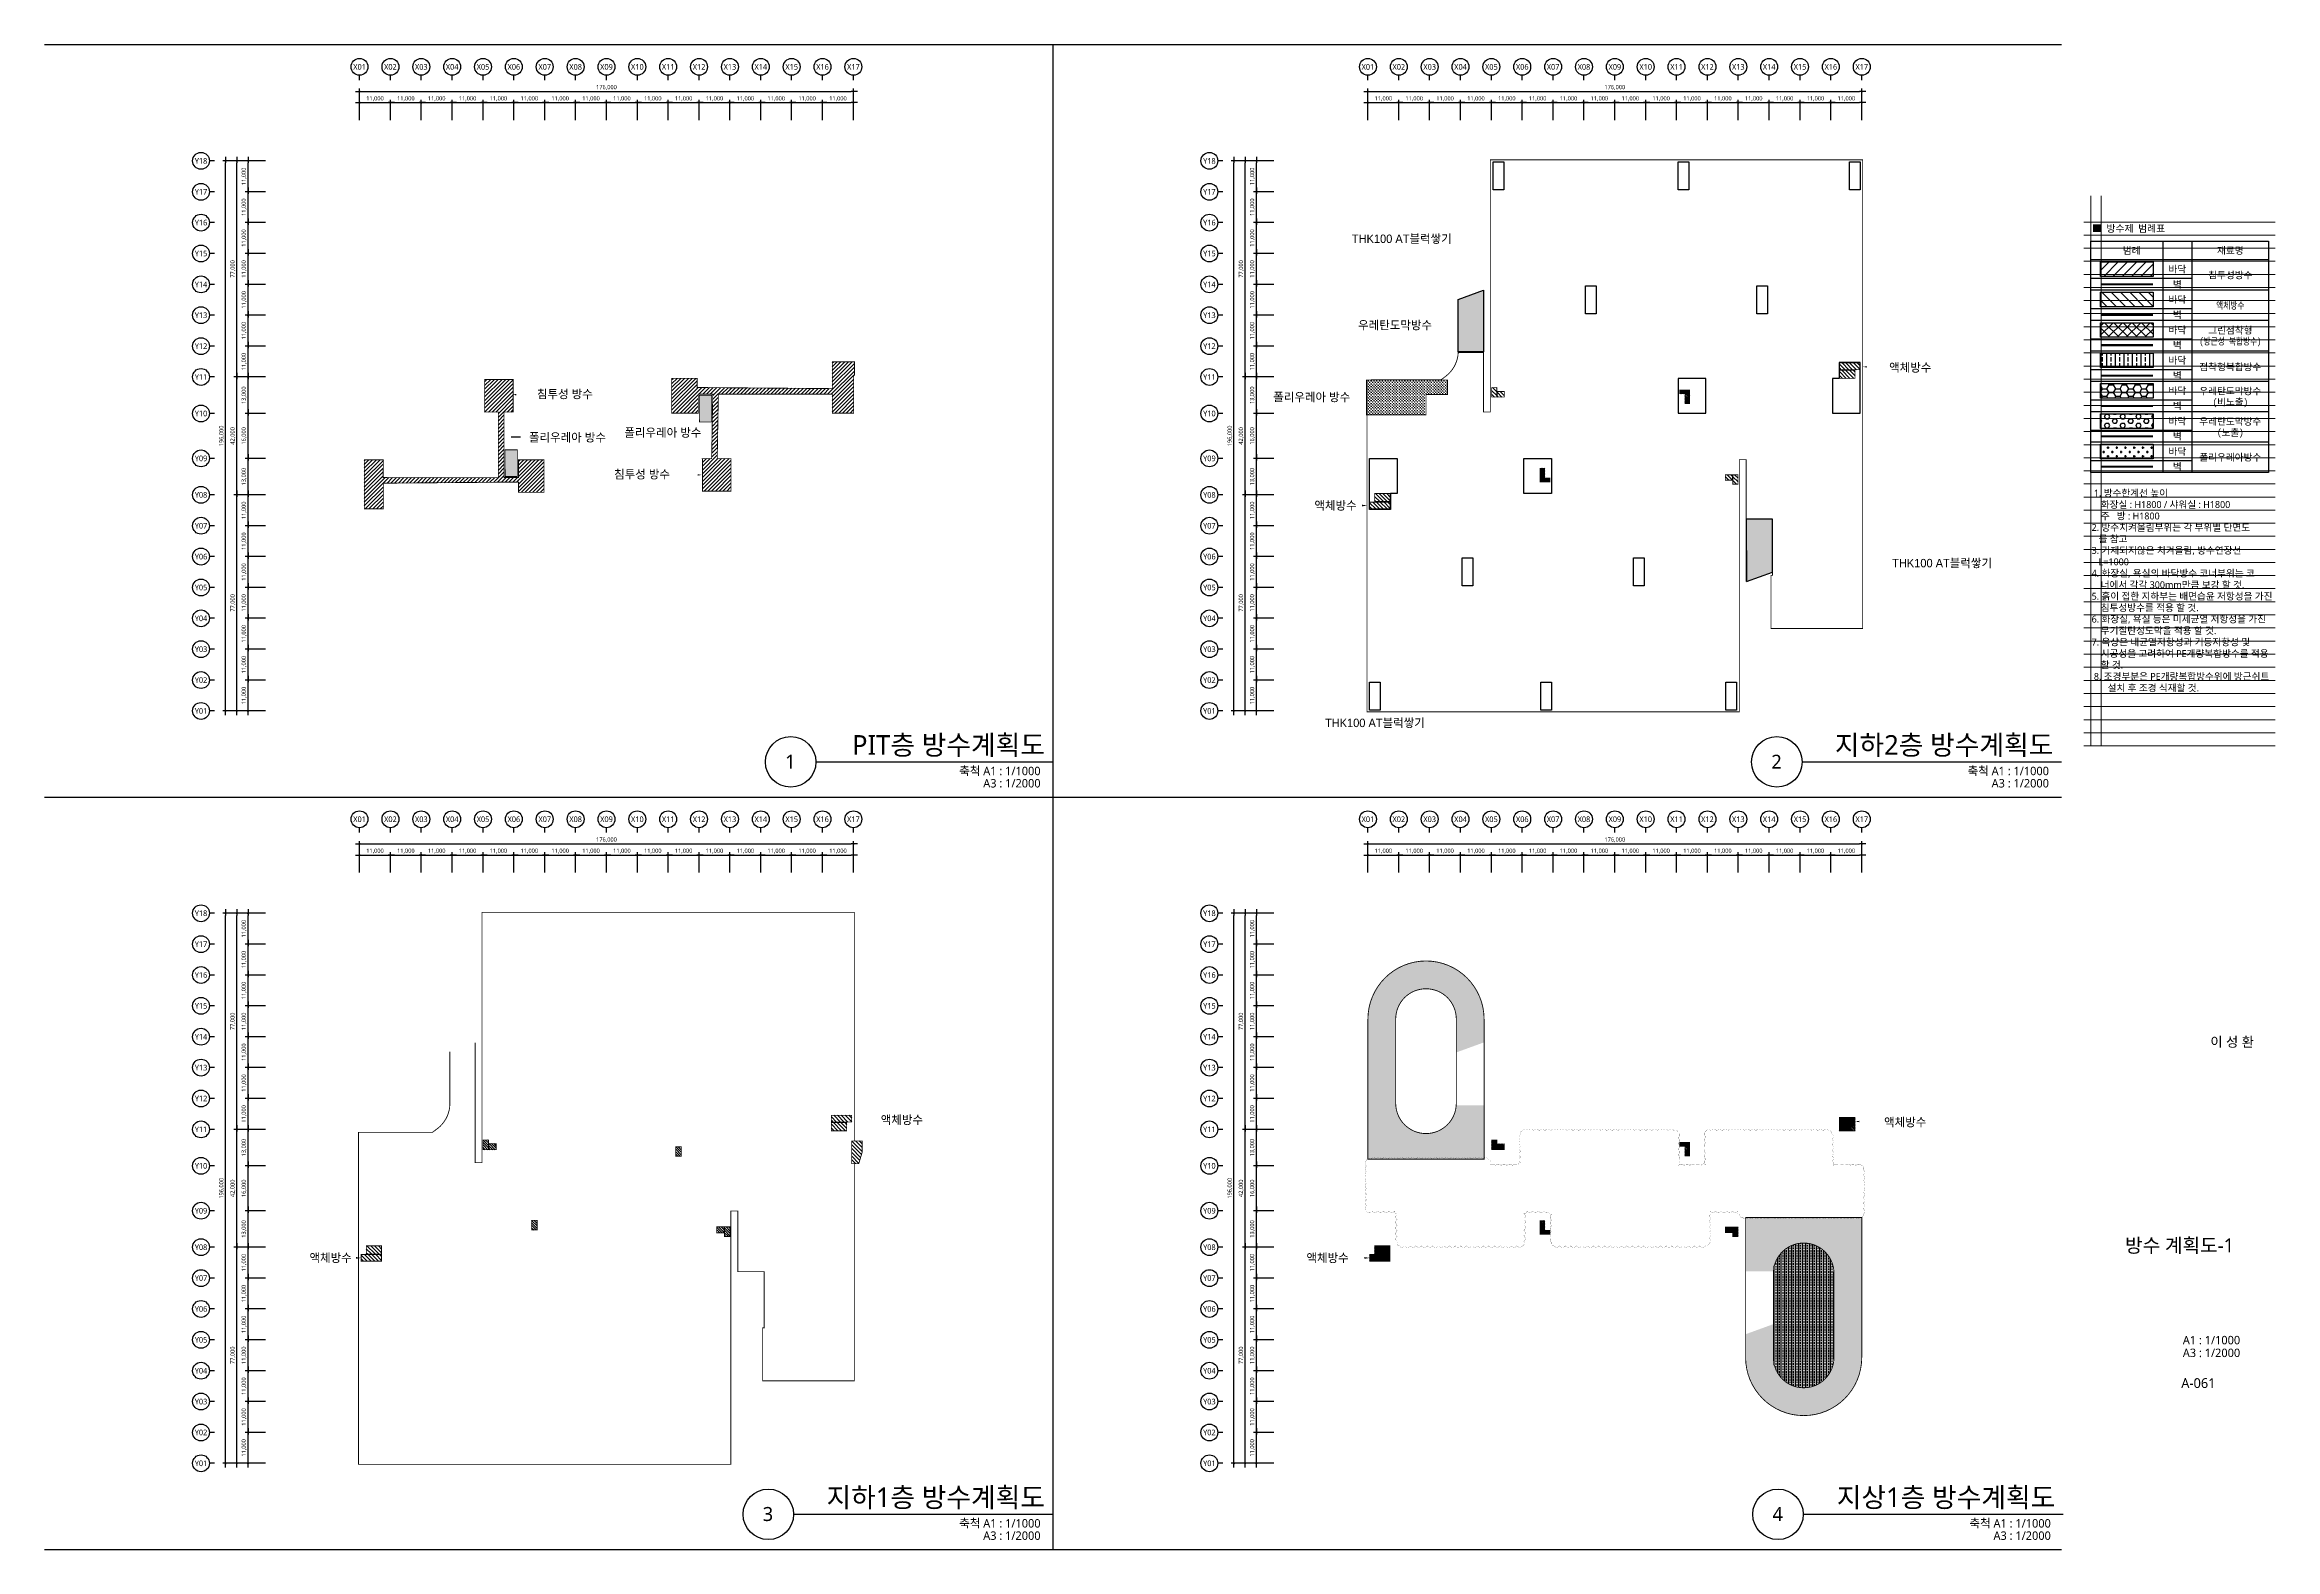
# Model space of a CAD drawing. Header units: millimetres. Extents: x 1037297 to 2672330, y 928637 to 1464837.
# Drawn here: x 1037297 to 1832330, y 928637 to 1464837 of the extents above; entities that cross this region are included whole.
import ezdxf
from ezdxf.enums import TextEntityAlignment as Align

# ---------------------------------------------------------------- set-up
doc = ezdxf.new("R2010")
doc.units = ezdxf.units.MM
doc.header["$LTSCALE"] = 5
doc.header["$MEASUREMENT"] = 0
doc.header["$PDSIZE"] = -10
for name, pattern in [('ACAD_ISO10W100', [18, 12, -3, 0, -3]), ('ACAD_ISO12W100', [21, 12, -3, 0, -3, 0, -3]), ('ACAD_ISO14W100', [24, 12, -3, 0, -3, 0, -3, 0, -3]), ('HIDDEN', [0.375, 0.25, -0.125]), ('JIS_09_15', [18.9, 15, -0.9, 0.6, -0.9, 0.6, -0.9])]:
    doc.linetypes.add(name, pattern=pattern)
doc.layers.get('0').update_dxf_attribs({"linetype": 'CONTINUOUS'})
doc.layers.get('Defpoints').update_dxf_attribs({"color": 153, "linetype": 'CONTINUOUS'})
for name, color, linetype, lineweight in [('A-AXIS-BUBL', 7, 'CONTINUOUS', 25), ('A-BORD-TEXT', 3, 'CONTINUOUS', 25), ('A-DIMS', 7, 'CONTINUOUS', 25), ('A-MKXS-LEAD', 7, 'CONTINUOUS', 25), ('A-MKXS-TEXT1', 3, 'CONTINUOUS', 25), ('A-XXXX-SYMB', 7, 'CONTINUOUS', 25), ('A-XXXX-TXT1', 3, 'CONTINUOUS', 25), ('A-XXXX-TXT2', 3, 'CONTINUOUS', 25), ('REV-202205', 20, 'CONTINUOUS', 25)]:
    doc.layers.add(name, color=color, linetype=linetype, lineweight=lineweight)
doc.layers.add('A-XXXX-NPLT', color=144, linetype='CONTINUOUS', lineweight=15, plot=False)
doc.layers.add('AA-TEX-3', color=3, linetype='CONTINUOUS')
doc.layers.add('방수', color=7, linetype='CONTINUOUS')
doc.styles.add('HY울릉도L', font='')
doc.styles.add('돋움체', font='')
doc.styles.add('맑은고딕', font='malgun.ttf')
doc.styles.add('한농대-돋음체', font='')
doc.styles.get('HY울릉도L').set_extended_font_data('HYwulM')
doc.styles.get('돋움체').set_extended_font_data('DotumChe')
doc.styles.get('한농대-돋음체').set_extended_font_data('Dotum')
doc.dimstyles.new('CDIM', dxfattribs={"dimtxt": 3, "dimasz": 1.5, "dimexe": 2, "dimexo": 1, "dimgap": 1, "dimtad": 1, "dimdec": 0, "dimrnd": 0.5, "dimzin": 0, "dimdsep": 32, "dimlunit": 6, "dimtxsty": 'HY울릉도L', "dimblk1": '_CIDOT', "dimblk2": '_CIDOT', "dimsah": 1, "dimcen": 5.5, "dimclrd": 2, "dimclre": 2, "dimclrt": 7, "dimadec": 0, "dimazin": 0, "dimtfac": 1, "dimtdec": 0, "dimtix": 1, "dimtmove": 2, "dimatfit": 1, "dimldrblk": '_CIDOT', "dimfxl": 1, "dimtolj": 1, "dimtzin": 0, "dimlwd": -1, "dimarcsym": 0})
pattern_1 = [(135, (-3357196.8, 376016.8), (-673.51921, -673.51921), [])]

# ---------------------------------------------------------------- blocks, each defined once
blk = doc.blocks.new('_CIDOT')
at = {"color": 0, "linetype": 'ByBlock'}
blk.add_line((2, 0), (-1, 0), dxfattribs=at)
at = {"color": 0, "linetype": 'ByBlock', "const_width": 0.5}
blk.add_lwpolyline([(-0.25, 0, 1), (0.25, 0, 1)], format="xyb", close=True, dxfattribs=at)
blk = doc.blocks.new('*D8')
at = {"layer": 'A-DIMS', "lineweight": -2, "transparency": 16777216}
for p, q in [((93193, 67121), (85943, 67121)), ((93193, 56121), (85943, 56121))]:
    blk.add_line(p, q, dxfattribs=at)
at = {"layer": 'A-DIMS', "transparency": 16777216}
blk.add_line((86943, 56871), (86943, 66371), dxfattribs=at)
at = {"layer": 'Defpoints', "color": 0, "transparency": 16777216}
for p in [(86943, 67121), (93693, 67121), (93693, 56121)]:
    blk.add_point(p, dxfattribs=at)
at = {"layer": 'A-DIMS', "transparency": 16777216, "xscale": 750, "yscale": 750, "zscale": 750}
for p, rotation in [((86943, 67121), 90), ((86943, 56121), 270)]:
    blk.add_blockref('_CIDOT', p, dxfattribs=dict(at, rotation=rotation))
at = {"layer": 'A-DIMS', "color": 3, "transparency": 16777216, "insert": (85538, 61621), "char_height": 1500, "attachment_point": 5, "rotation": 90, "style": '맑은고딕'}
blk.add_mtext('\\A1;11,000', dxfattribs=at)
blk = doc.blocks.new('*D9')
at = {"layer": 'A-DIMS', "lineweight": -2, "transparency": 16777216}
for p, q in [((93193, 78121), (85943, 78121)), ((93193, 67121), (85943, 67121))]:
    blk.add_line(p, q, dxfattribs=at)
at = {"layer": 'A-DIMS', "transparency": 16777216}
blk.add_line((86943, 67871), (86943, 77371), dxfattribs=at)
at = {"layer": 'Defpoints', "color": 0, "transparency": 16777216}
for p in [(86943, 78121), (93693, 78121), (93693, 67121)]:
    blk.add_point(p, dxfattribs=at)
at = {"layer": 'A-DIMS', "transparency": 16777216, "xscale": 750, "yscale": 750, "zscale": 750}
for p, rotation in [((86943, 78121), 90), ((86943, 67121), 270)]:
    blk.add_blockref('_CIDOT', p, dxfattribs=dict(at, rotation=rotation))
at = {"layer": 'A-DIMS', "color": 3, "transparency": 16777216, "insert": (85538, 72621), "char_height": 1500, "attachment_point": 5, "rotation": 90, "style": '맑은고딕'}
blk.add_mtext('\\A1;11,000', dxfattribs=at)
blk = doc.blocks.new('*D10')
at = {"layer": 'A-DIMS', "lineweight": -2, "transparency": 16777216}
for p, q in [((93193, 89121), (85943, 89121)), ((93193, 78121), (85943, 78121))]:
    blk.add_line(p, q, dxfattribs=at)
at = {"layer": 'A-DIMS', "transparency": 16777216}
blk.add_line((86943, 78871), (86943, 88371), dxfattribs=at)
at = {"layer": 'Defpoints', "color": 0, "transparency": 16777216}
for p in [(86943, 89121), (93693, 89121), (93693, 78121)]:
    blk.add_point(p, dxfattribs=at)
at = {"layer": 'A-DIMS', "transparency": 16777216, "xscale": 750, "yscale": 750, "zscale": 750}
for p, rotation in [((86943, 89121), 90), ((86943, 78121), 270)]:
    blk.add_blockref('_CIDOT', p, dxfattribs=dict(at, rotation=rotation))
at = {"layer": 'A-DIMS', "color": 3, "transparency": 16777216, "insert": (85538, 83621), "char_height": 1500, "attachment_point": 5, "rotation": 90, "style": '맑은고딕'}
blk.add_mtext('\\A1;11,000', dxfattribs=at)
blk = doc.blocks.new('*D11')
at = {"layer": 'A-DIMS', "lineweight": -2, "transparency": 16777216}
for p, q in [((93193, 100121), (85943, 100121)), ((93193, 89121), (85943, 89121))]:
    blk.add_line(p, q, dxfattribs=at)
at = {"layer": 'A-DIMS', "transparency": 16777216}
blk.add_line((86943, 89871), (86943, 99371), dxfattribs=at)
at = {"layer": 'Defpoints', "color": 0, "transparency": 16777216}
for p in [(86943, 100121), (93693, 100121), (93693, 89121)]:
    blk.add_point(p, dxfattribs=at)
at = {"layer": 'A-DIMS', "transparency": 16777216, "xscale": 750, "yscale": 750, "zscale": 750}
for p, rotation in [((86943, 100121), 90), ((86943, 89121), 270)]:
    blk.add_blockref('_CIDOT', p, dxfattribs=dict(at, rotation=rotation))
at = {"layer": 'A-DIMS', "color": 3, "transparency": 16777216, "insert": (85538, 94621), "char_height": 1500, "attachment_point": 5, "rotation": 90, "style": '맑은고딕'}
blk.add_mtext('\\A1;11,000', dxfattribs=at)
blk = doc.blocks.new('*D12')
at = {"layer": 'A-DIMS', "lineweight": -2, "transparency": 16777216}
for p, q in [((93193, 111121), (85943, 111121)), ((93193, 100121), (85943, 100121))]:
    blk.add_line(p, q, dxfattribs=at)
at = {"layer": 'A-DIMS', "transparency": 16777216}
blk.add_line((86943, 100871), (86943, 110371), dxfattribs=at)
at = {"layer": 'Defpoints', "color": 0, "transparency": 16777216}
for p in [(86943, 111121), (93693, 111121), (93693, 100121)]:
    blk.add_point(p, dxfattribs=at)
at = {"layer": 'A-DIMS', "transparency": 16777216, "xscale": 750, "yscale": 750, "zscale": 750}
for p, rotation in [((86943, 111121), 90), ((86943, 100121), 270)]:
    blk.add_blockref('_CIDOT', p, dxfattribs=dict(at, rotation=rotation))
at = {"layer": 'A-DIMS', "color": 3, "transparency": 16777216, "insert": (85538, 105621), "char_height": 1500, "attachment_point": 5, "rotation": 90, "style": '맑은고딕'}
blk.add_mtext('\\A1;11,000', dxfattribs=at)
blk = doc.blocks.new('*D13')
at = {"layer": 'A-DIMS', "lineweight": -2, "transparency": 16777216}
for p, q in [((93193, 122121), (85943, 122121)), ((93193, 111121), (85943, 111121))]:
    blk.add_line(p, q, dxfattribs=at)
at = {"layer": 'A-DIMS', "transparency": 16777216}
blk.add_line((86943, 111871), (86943, 121371), dxfattribs=at)
at = {"layer": 'Defpoints', "color": 0, "transparency": 16777216}
for p in [(86943, 122121), (93693, 122121), (93693, 111121)]:
    blk.add_point(p, dxfattribs=at)
at = {"layer": 'A-DIMS', "transparency": 16777216, "xscale": 750, "yscale": 750, "zscale": 750}
for p, rotation in [((86943, 122121), 90), ((86943, 111121), 270)]:
    blk.add_blockref('_CIDOT', p, dxfattribs=dict(at, rotation=rotation))
at = {"layer": 'A-DIMS', "color": 3, "transparency": 16777216, "insert": (85538, 116621), "char_height": 1500, "attachment_point": 5, "rotation": 90, "style": '맑은고딕'}
blk.add_mtext('\\A1;11,000', dxfattribs=at)
blk = doc.blocks.new('*D14')
at = {"layer": 'A-DIMS', "lineweight": -2, "transparency": 16777216}
for p, q in [((93193, 135121), (85943, 135121)), ((93193, 122121), (85943, 122121))]:
    blk.add_line(p, q, dxfattribs=at)
at = {"layer": 'A-DIMS', "transparency": 16777216}
blk.add_line((86943, 122871), (86943, 134371), dxfattribs=at)
at = {"layer": 'Defpoints', "color": 0, "transparency": 16777216}
for p in [(86943, 135121), (93693, 135121), (93693, 122121)]:
    blk.add_point(p, dxfattribs=at)
at = {"layer": 'A-DIMS', "transparency": 16777216, "xscale": 750, "yscale": 750, "zscale": 750}
for p, rotation in [((86943, 135121), 90), ((86943, 122121), 270)]:
    blk.add_blockref('_CIDOT', p, dxfattribs=dict(at, rotation=rotation))
at = {"layer": 'A-DIMS', "color": 3, "transparency": 16777216, "insert": (85538, 128621), "char_height": 1500, "attachment_point": 5, "rotation": 90, "style": '맑은고딕'}
blk.add_mtext('\\A1;13,000', dxfattribs=at)
blk = doc.blocks.new('*D15')
at = {"layer": 'A-DIMS', "lineweight": -2, "transparency": 16777216}
for p, q in [((93193, 151121), (85943, 151121)), ((93193, 135121), (85943, 135121))]:
    blk.add_line(p, q, dxfattribs=at)
at = {"layer": 'A-DIMS', "transparency": 16777216}
blk.add_line((86943, 135871), (86943, 150371), dxfattribs=at)
at = {"layer": 'Defpoints', "color": 0, "transparency": 16777216}
for p in [(86943, 151121), (93693, 151121), (93693, 135121)]:
    blk.add_point(p, dxfattribs=at)
at = {"layer": 'A-DIMS', "transparency": 16777216, "xscale": 750, "yscale": 750, "zscale": 750}
for p, rotation in [((86943, 151121), 90), ((86943, 135121), 270)]:
    blk.add_blockref('_CIDOT', p, dxfattribs=dict(at, rotation=rotation))
at = {"layer": 'A-DIMS', "color": 3, "transparency": 16777216, "insert": (85538, 143121), "char_height": 1500, "attachment_point": 5, "rotation": 90, "style": '맑은고딕'}
blk.add_mtext('\\A1;16,000', dxfattribs=at)
blk = doc.blocks.new('*D16')
at = {"layer": 'A-DIMS', "lineweight": -2, "transparency": 16777216}
for p, q in [((93193, 164121), (85943, 164121)), ((93193, 151121), (85943, 151121))]:
    blk.add_line(p, q, dxfattribs=at)
at = {"layer": 'A-DIMS', "transparency": 16777216}
blk.add_line((86943, 151871), (86943, 163371), dxfattribs=at)
at = {"layer": 'Defpoints', "color": 0, "transparency": 16777216}
for p in [(86943, 164121), (93693, 164121), (93693, 151121)]:
    blk.add_point(p, dxfattribs=at)
at = {"layer": 'A-DIMS', "transparency": 16777216, "xscale": 750, "yscale": 750, "zscale": 750}
for p, rotation in [((86943, 164121), 90), ((86943, 151121), 270)]:
    blk.add_blockref('_CIDOT', p, dxfattribs=dict(at, rotation=rotation))
at = {"layer": 'A-DIMS', "color": 3, "transparency": 16777216, "insert": (85538, 157621), "char_height": 1500, "attachment_point": 5, "rotation": 90, "style": '맑은고딕'}
blk.add_mtext('\\A1;13,000', dxfattribs=at)
blk = doc.blocks.new('*D17')
at = {"layer": 'A-DIMS', "lineweight": -2, "transparency": 16777216}
for p, q in [((93193, 175121), (85943, 175121)), ((93193, 164121), (85943, 164121))]:
    blk.add_line(p, q, dxfattribs=at)
at = {"layer": 'A-DIMS', "transparency": 16777216}
blk.add_line((86943, 164871), (86943, 174371), dxfattribs=at)
at = {"layer": 'Defpoints', "color": 0, "transparency": 16777216}
for p in [(86943, 175121), (93693, 175121), (93693, 164121)]:
    blk.add_point(p, dxfattribs=at)
at = {"layer": 'A-DIMS', "transparency": 16777216, "xscale": 750, "yscale": 750, "zscale": 750}
for p, rotation in [((86943, 175121), 90), ((86943, 164121), 270)]:
    blk.add_blockref('_CIDOT', p, dxfattribs=dict(at, rotation=rotation))
at = {"layer": 'A-DIMS', "color": 3, "transparency": 16777216, "insert": (85538, 169621), "char_height": 1500, "attachment_point": 5, "rotation": 90, "style": '맑은고딕'}
blk.add_mtext('\\A1;11,000', dxfattribs=at)
blk = doc.blocks.new('*D18')
at = {"layer": 'A-DIMS', "lineweight": -2, "transparency": 16777216}
for p, q in [((93193, 186121), (85943, 186121)), ((93193, 175121), (85943, 175121))]:
    blk.add_line(p, q, dxfattribs=at)
at = {"layer": 'A-DIMS', "transparency": 16777216}
blk.add_line((86943, 175871), (86943, 185371), dxfattribs=at)
at = {"layer": 'Defpoints', "color": 0, "transparency": 16777216}
for p in [(86943, 186121), (93693, 186121), (93693, 175121)]:
    blk.add_point(p, dxfattribs=at)
at = {"layer": 'A-DIMS', "transparency": 16777216, "xscale": 750, "yscale": 750, "zscale": 750}
for p, rotation in [((86943, 186121), 90), ((86943, 175121), 270)]:
    blk.add_blockref('_CIDOT', p, dxfattribs=dict(at, rotation=rotation))
at = {"layer": 'A-DIMS', "color": 3, "transparency": 16777216, "insert": (85538, 180621), "char_height": 1500, "attachment_point": 5, "rotation": 90, "style": '맑은고딕'}
blk.add_mtext('\\A1;11,000', dxfattribs=at)
blk = doc.blocks.new('*D19')
at = {"layer": 'A-DIMS', "lineweight": -2, "transparency": 16777216}
for p, q in [((93193, 197121), (85943, 197121)), ((93193, 186121), (85943, 186121))]:
    blk.add_line(p, q, dxfattribs=at)
at = {"layer": 'A-DIMS', "transparency": 16777216}
blk.add_line((86943, 186871), (86943, 196371), dxfattribs=at)
at = {"layer": 'Defpoints', "color": 0, "transparency": 16777216}
for p in [(86943, 197121), (93693, 197121), (93693, 186121)]:
    blk.add_point(p, dxfattribs=at)
at = {"layer": 'A-DIMS', "transparency": 16777216, "xscale": 750, "yscale": 750, "zscale": 750}
for p, rotation in [((86943, 197121), 90), ((86943, 186121), 270)]:
    blk.add_blockref('_CIDOT', p, dxfattribs=dict(at, rotation=rotation))
at = {"layer": 'A-DIMS', "color": 3, "transparency": 16777216, "insert": (85538, 191621), "char_height": 1500, "attachment_point": 5, "rotation": 90, "style": '맑은고딕'}
blk.add_mtext('\\A1;11,000', dxfattribs=at)
blk = doc.blocks.new('*D20')
at = {"layer": 'A-DIMS', "lineweight": -2, "transparency": 16777216}
for p, q in [((93193, 208121), (85943, 208121)), ((93193, 197121), (85943, 197121))]:
    blk.add_line(p, q, dxfattribs=at)
at = {"layer": 'A-DIMS', "transparency": 16777216}
blk.add_line((86943, 197871), (86943, 207371), dxfattribs=at)
at = {"layer": 'Defpoints', "color": 0, "transparency": 16777216}
for p in [(86943, 208121), (93693, 208121), (93693, 197121)]:
    blk.add_point(p, dxfattribs=at)
at = {"layer": 'A-DIMS', "transparency": 16777216, "xscale": 750, "yscale": 750, "zscale": 750}
for p, rotation in [((86943, 208121), 90), ((86943, 197121), 270)]:
    blk.add_blockref('_CIDOT', p, dxfattribs=dict(at, rotation=rotation))
at = {"layer": 'A-DIMS', "color": 3, "transparency": 16777216, "insert": (85538, 202621), "char_height": 1500, "attachment_point": 5, "rotation": 90, "style": '맑은고딕'}
blk.add_mtext('\\A1;11,000', dxfattribs=at)
blk = doc.blocks.new('*D21')
at = {"layer": 'A-DIMS', "lineweight": -2, "transparency": 16777216}
for p, q in [((93193, 219121), (85943, 219121)), ((93193, 208121), (85943, 208121))]:
    blk.add_line(p, q, dxfattribs=at)
at = {"layer": 'A-DIMS', "transparency": 16777216}
blk.add_line((86943, 208871), (86943, 218371), dxfattribs=at)
at = {"layer": 'Defpoints', "color": 0, "transparency": 16777216}
for p in [(86943, 219121), (93693, 219121), (93693, 208121)]:
    blk.add_point(p, dxfattribs=at)
at = {"layer": 'A-DIMS', "transparency": 16777216, "xscale": 750, "yscale": 750, "zscale": 750}
for p, rotation in [((86943, 219121), 90), ((86943, 208121), 270)]:
    blk.add_blockref('_CIDOT', p, dxfattribs=dict(at, rotation=rotation))
at = {"layer": 'A-DIMS', "color": 3, "transparency": 16777216, "insert": (85538, 213621), "char_height": 1500, "attachment_point": 5, "rotation": 90, "style": '맑은고딕'}
blk.add_mtext('\\A1;11,000', dxfattribs=at)
blk = doc.blocks.new('*D22')
at = {"layer": 'A-DIMS', "lineweight": -2, "transparency": 16777216}
for p, q in [((93193, 230121), (85943, 230121)), ((93193, 219121), (85943, 219121))]:
    blk.add_line(p, q, dxfattribs=at)
at = {"layer": 'A-DIMS', "transparency": 16777216}
blk.add_line((86943, 219871), (86943, 229371), dxfattribs=at)
at = {"layer": 'Defpoints', "color": 0, "transparency": 16777216}
for p in [(86943, 230121), (93693, 230121), (93693, 219121)]:
    blk.add_point(p, dxfattribs=at)
at = {"layer": 'A-DIMS', "transparency": 16777216, "xscale": 750, "yscale": 750, "zscale": 750}
for p, rotation in [((86943, 230121), 90), ((86943, 219121), 270)]:
    blk.add_blockref('_CIDOT', p, dxfattribs=dict(at, rotation=rotation))
at = {"layer": 'A-DIMS', "color": 3, "transparency": 16777216, "insert": (85538, 224621), "char_height": 1500, "attachment_point": 5, "rotation": 90, "style": '맑은고딕'}
blk.add_mtext('\\A1;11,000', dxfattribs=at)
blk = doc.blocks.new('*D23')
at = {"layer": 'A-DIMS', "lineweight": -2, "transparency": 16777216}
for p, q in [((93193, 241121), (85943, 241121)), ((93193, 230121), (85943, 230121))]:
    blk.add_line(p, q, dxfattribs=at)
at = {"layer": 'A-DIMS', "transparency": 16777216}
blk.add_line((86943, 230871), (86943, 240371), dxfattribs=at)
at = {"layer": 'Defpoints', "color": 0, "transparency": 16777216}
for p in [(86943, 241121), (93693, 241121), (93693, 230121)]:
    blk.add_point(p, dxfattribs=at)
at = {"layer": 'A-DIMS', "transparency": 16777216, "xscale": 750, "yscale": 750, "zscale": 750}
for p, rotation in [((86943, 241121), 90), ((86943, 230121), 270)]:
    blk.add_blockref('_CIDOT', p, dxfattribs=dict(at, rotation=rotation))
at = {"layer": 'A-DIMS', "color": 3, "transparency": 16777216, "insert": (85538, 235621), "char_height": 1500, "attachment_point": 5, "rotation": 90, "style": '맑은고딕'}
blk.add_mtext('\\A1;11,000', dxfattribs=at)
blk = doc.blocks.new('*D24')
at = {"layer": 'A-DIMS', "lineweight": -2, "transparency": 16777216}
for p, q in [((93193, 122121), (81943, 122121)), ((93193, 45121), (81943, 45121))]:
    blk.add_line(p, q, dxfattribs=at)
at = {"layer": 'A-DIMS', "transparency": 16777216}
blk.add_line((82943, 45871), (82943, 121371), dxfattribs=at)
at = {"layer": 'Defpoints', "color": 0, "transparency": 16777216}
for p in [(82943, 122121), (93693, 122121), (93693, 45121)]:
    blk.add_point(p, dxfattribs=at)
at = {"layer": 'A-DIMS', "transparency": 16777216, "xscale": 750, "yscale": 750, "zscale": 750}
for p, rotation in [((82943, 122121), 90), ((82943, 45121), 270)]:
    blk.add_blockref('_CIDOT', p, dxfattribs=dict(at, rotation=rotation))
at = {"layer": 'A-DIMS', "color": 3, "transparency": 16777216, "insert": (81542, 83621), "char_height": 1500, "attachment_point": 5, "rotation": 90, "style": '맑은고딕'}
blk.add_mtext('\\A1;77,000', dxfattribs=at)
blk = doc.blocks.new('*D25')
at = {"layer": 'A-DIMS', "lineweight": -2, "transparency": 16777216}
for p, q in [((93193, 241121), (77943, 241121)), ((93193, 45121), (77943, 45121))]:
    blk.add_line(p, q, dxfattribs=at)
at = {"layer": 'A-DIMS', "transparency": 16777216}
blk.add_line((78943, 45871), (78943, 240371), dxfattribs=at)
at = {"layer": 'Defpoints', "color": 0, "transparency": 16777216}
for p in [(78943, 241121), (93693, 241121), (93693, 45121)]:
    blk.add_point(p, dxfattribs=at)
at = {"layer": 'A-DIMS', "transparency": 16777216, "xscale": 750, "yscale": 750, "zscale": 750}
for p, rotation in [((78943, 241121), 90), ((78943, 45121), 270)]:
    blk.add_blockref('_CIDOT', p, dxfattribs=dict(at, rotation=rotation))
at = {"layer": 'A-DIMS', "color": 3, "transparency": 16777216, "insert": (77538, 143121), "char_height": 1500, "attachment_point": 5, "rotation": 90, "style": '맑은고딕'}
blk.add_mtext('\\A1;196,000', dxfattribs=at)
blk = doc.blocks.new('*D26')
at = {"layer": 'A-DIMS', "lineweight": -2, "transparency": 16777216}
for p, q in [((93193, 56121), (85943, 56121)), ((93193, 45121), (85943, 45121))]:
    blk.add_line(p, q, dxfattribs=at)
at = {"layer": 'A-DIMS', "transparency": 16777216}
blk.add_line((86943, 45871), (86943, 55371), dxfattribs=at)
at = {"layer": 'Defpoints', "color": 0, "transparency": 16777216}
for p in [(86943, 56121), (93693, 56121), (93693, 45121)]:
    blk.add_point(p, dxfattribs=at)
at = {"layer": 'A-DIMS', "transparency": 16777216, "xscale": 750, "yscale": 750, "zscale": 750}
for p, rotation in [((86943, 56121), 90), ((86943, 45121), 270)]:
    blk.add_blockref('_CIDOT', p, dxfattribs=dict(at, rotation=rotation))
at = {"layer": 'A-DIMS', "color": 3, "transparency": 16777216, "insert": (85538, 50621), "char_height": 1500, "attachment_point": 5, "rotation": 90, "style": '맑은고딕'}
blk.add_mtext('\\A1;11,000', dxfattribs=at)
blk = doc.blocks.new('*D27')
at = {"layer": 'A-DIMS', "lineweight": -2, "transparency": 16777216}
for p, q in [((93193, 164121), (81943, 164121)), ((93193, 122121), (81943, 122121))]:
    blk.add_line(p, q, dxfattribs=at)
at = {"layer": 'A-DIMS', "transparency": 16777216}
blk.add_line((82943, 122871), (82943, 163371), dxfattribs=at)
at = {"layer": 'Defpoints', "color": 0, "transparency": 16777216}
for p in [(82943, 164121), (93693, 164121), (93693, 122121)]:
    blk.add_point(p, dxfattribs=at)
at = {"layer": 'A-DIMS', "transparency": 16777216, "xscale": 750, "yscale": 750, "zscale": 750}
for p, rotation in [((82943, 164121), 90), ((82943, 122121), 270)]:
    blk.add_blockref('_CIDOT', p, dxfattribs=dict(at, rotation=rotation))
at = {"layer": 'A-DIMS', "color": 3, "transparency": 16777216, "insert": (81542, 143121), "char_height": 1500, "attachment_point": 5, "rotation": 90, "style": '맑은고딕'}
blk.add_mtext('\\A1;42,000', dxfattribs=at)
blk = doc.blocks.new('*D28')
at = {"layer": 'A-DIMS', "lineweight": -2, "transparency": 16777216}
for p, q in [((93193, 241121), (81943, 241121)), ((93193, 164121), (81943, 164121))]:
    blk.add_line(p, q, dxfattribs=at)
at = {"layer": 'A-DIMS', "transparency": 16777216}
blk.add_line((82943, 164871), (82943, 240371), dxfattribs=at)
at = {"layer": 'Defpoints', "color": 0, "transparency": 16777216}
for p in [(82943, 241121), (93693, 241121), (93693, 164121)]:
    blk.add_point(p, dxfattribs=at)
at = {"layer": 'A-DIMS', "transparency": 16777216, "xscale": 750, "yscale": 750, "zscale": 750}
for p, rotation in [((82943, 241121), 90), ((82943, 164121), 270)]:
    blk.add_blockref('_CIDOT', p, dxfattribs=dict(at, rotation=rotation))
at = {"layer": 'A-DIMS', "color": 3, "transparency": 16777216, "insert": (81542, 202621), "char_height": 1500, "attachment_point": 5, "rotation": 90, "style": '맑은고딕'}
blk.add_mtext('\\A1;77,000', dxfattribs=at)
blk = doc.blocks.new('*D29')
at = {"layer": 'A-DIMS', "lineweight": -2, "transparency": 16777216}
for p, q in [((148693, 255621), (148693, 262871)), ((159693, 255621), (159693, 262871))]:
    blk.add_line(p, q, dxfattribs=at)
at = {"layer": 'A-DIMS', "transparency": 16777216}
blk.add_line((149443, 261871), (158943, 261871), dxfattribs=at)
at = {"layer": 'Defpoints', "color": 0, "transparency": 16777216}
for p in [(148693, 255121), (159693, 261871), (159693, 255121)]:
    blk.add_point(p, dxfattribs=at)
at = {"layer": 'A-DIMS', "transparency": 16777216, "xscale": 750, "yscale": 750, "zscale": 750, "rotation": 180}
blk.add_blockref('_CIDOT', (148693, 261871), dxfattribs=at)
at = {"layer": 'A-DIMS', "transparency": 16777216, "xscale": 750, "yscale": 750, "zscale": 750}
blk.add_blockref('_CIDOT', (159693, 261871), dxfattribs=at)
at = {"layer": 'A-DIMS', "color": 3, "transparency": 16777216, "insert": (154193, 263275), "char_height": 1500, "attachment_point": 5, "style": '맑은고딕'}
blk.add_mtext('\\A1;11,000', dxfattribs=at)
blk = doc.blocks.new('*D30')
at = {"layer": 'A-DIMS', "lineweight": -2, "transparency": 16777216}
for p, q in [((159693, 255621), (159693, 262871)), ((170693, 255621), (170693, 262871))]:
    blk.add_line(p, q, dxfattribs=at)
at = {"layer": 'A-DIMS', "transparency": 16777216}
blk.add_line((160443, 261871), (169943, 261871), dxfattribs=at)
at = {"layer": 'Defpoints', "color": 0, "transparency": 16777216}
for p in [(159693, 255121), (170693, 261871), (170693, 255121)]:
    blk.add_point(p, dxfattribs=at)
at = {"layer": 'A-DIMS', "transparency": 16777216, "xscale": 750, "yscale": 750, "zscale": 750, "rotation": 180}
blk.add_blockref('_CIDOT', (159693, 261871), dxfattribs=at)
at = {"layer": 'A-DIMS', "transparency": 16777216, "xscale": 750, "yscale": 750, "zscale": 750}
blk.add_blockref('_CIDOT', (170693, 261871), dxfattribs=at)
at = {"layer": 'A-DIMS', "color": 3, "transparency": 16777216, "insert": (165193, 263275), "char_height": 1500, "attachment_point": 5, "style": '맑은고딕'}
blk.add_mtext('\\A1;11,000', dxfattribs=at)
blk = doc.blocks.new('*D31')
at = {"layer": 'A-DIMS', "lineweight": -2, "transparency": 16777216}
for p, q in [((170693, 255621), (170693, 262871)), ((181693, 255621), (181693, 262871))]:
    blk.add_line(p, q, dxfattribs=at)
at = {"layer": 'A-DIMS', "transparency": 16777216}
blk.add_line((171443, 261871), (180943, 261871), dxfattribs=at)
at = {"layer": 'Defpoints', "color": 0, "transparency": 16777216}
for p in [(170693, 255121), (181693, 261871), (181693, 255121)]:
    blk.add_point(p, dxfattribs=at)
at = {"layer": 'A-DIMS', "transparency": 16777216, "xscale": 750, "yscale": 750, "zscale": 750, "rotation": 180}
blk.add_blockref('_CIDOT', (170693, 261871), dxfattribs=at)
at = {"layer": 'A-DIMS', "transparency": 16777216, "xscale": 750, "yscale": 750, "zscale": 750}
blk.add_blockref('_CIDOT', (181693, 261871), dxfattribs=at)
at = {"layer": 'A-DIMS', "color": 3, "transparency": 16777216, "insert": (176193, 263275), "char_height": 1500, "attachment_point": 5, "style": '맑은고딕'}
blk.add_mtext('\\A1;11,000', dxfattribs=at)
blk = doc.blocks.new('*D32')
at = {"layer": 'A-DIMS', "lineweight": -2, "transparency": 16777216}
for p, q in [((181693, 255621), (181693, 262871)), ((192693, 255621), (192693, 262871))]:
    blk.add_line(p, q, dxfattribs=at)
at = {"layer": 'A-DIMS', "transparency": 16777216}
blk.add_line((182443, 261871), (191943, 261871), dxfattribs=at)
at = {"layer": 'Defpoints', "color": 0, "transparency": 16777216}
for p in [(181693, 255121), (192693, 261871), (192693, 255121)]:
    blk.add_point(p, dxfattribs=at)
at = {"layer": 'A-DIMS', "transparency": 16777216, "xscale": 750, "yscale": 750, "zscale": 750, "rotation": 180}
blk.add_blockref('_CIDOT', (181693, 261871), dxfattribs=at)
at = {"layer": 'A-DIMS', "transparency": 16777216, "xscale": 750, "yscale": 750, "zscale": 750}
blk.add_blockref('_CIDOT', (192693, 261871), dxfattribs=at)
at = {"layer": 'A-DIMS', "color": 3, "transparency": 16777216, "insert": (187193, 263275), "char_height": 1500, "attachment_point": 5, "style": '맑은고딕'}
blk.add_mtext('\\A1;11,000', dxfattribs=at)
blk = doc.blocks.new('*D33')
at = {"layer": 'A-DIMS', "lineweight": -2, "transparency": 16777216}
for p, q in [((192693, 255621), (192693, 262871)), ((203693, 255621), (203693, 262871))]:
    blk.add_line(p, q, dxfattribs=at)
at = {"layer": 'A-DIMS', "transparency": 16777216}
blk.add_line((193443, 261871), (202943, 261871), dxfattribs=at)
at = {"layer": 'Defpoints', "color": 0, "transparency": 16777216}
for p in [(192693, 255121), (203693, 261871), (203693, 255121)]:
    blk.add_point(p, dxfattribs=at)
at = {"layer": 'A-DIMS', "transparency": 16777216, "xscale": 750, "yscale": 750, "zscale": 750, "rotation": 180}
blk.add_blockref('_CIDOT', (192693, 261871), dxfattribs=at)
at = {"layer": 'A-DIMS', "transparency": 16777216, "xscale": 750, "yscale": 750, "zscale": 750}
blk.add_blockref('_CIDOT', (203693, 261871), dxfattribs=at)
at = {"layer": 'A-DIMS', "color": 3, "transparency": 16777216, "insert": (198193, 263275), "char_height": 1500, "attachment_point": 5, "style": '맑은고딕'}
blk.add_mtext('\\A1;11,000', dxfattribs=at)
blk = doc.blocks.new('*D34')
at = {"layer": 'A-DIMS', "lineweight": -2, "transparency": 16777216}
for p, q in [((203693, 255621), (203693, 262871)), ((214693, 255621), (214693, 262871))]:
    blk.add_line(p, q, dxfattribs=at)
at = {"layer": 'A-DIMS', "transparency": 16777216}
blk.add_line((204443, 261871), (213943, 261871), dxfattribs=at)
at = {"layer": 'Defpoints', "color": 0, "transparency": 16777216}
for p in [(203693, 255121), (214693, 261871), (214693, 255121)]:
    blk.add_point(p, dxfattribs=at)
at = {"layer": 'A-DIMS', "transparency": 16777216, "xscale": 750, "yscale": 750, "zscale": 750, "rotation": 180}
blk.add_blockref('_CIDOT', (203693, 261871), dxfattribs=at)
at = {"layer": 'A-DIMS', "transparency": 16777216, "xscale": 750, "yscale": 750, "zscale": 750}
blk.add_blockref('_CIDOT', (214693, 261871), dxfattribs=at)
at = {"layer": 'A-DIMS', "color": 3, "transparency": 16777216, "insert": (209193, 263275), "char_height": 1500, "attachment_point": 5, "style": '맑은고딕'}
blk.add_mtext('\\A1;11,000', dxfattribs=at)
blk = doc.blocks.new('*D35')
at = {"layer": 'A-DIMS', "lineweight": -2, "transparency": 16777216}
for p, q in [((214693, 255621), (214693, 262871)), ((225693, 255621), (225693, 262871))]:
    blk.add_line(p, q, dxfattribs=at)
at = {"layer": 'A-DIMS', "transparency": 16777216}
blk.add_line((215443, 261871), (224943, 261871), dxfattribs=at)
at = {"layer": 'Defpoints', "color": 0, "transparency": 16777216}
for p in [(214693, 255121), (225693, 261871), (225693, 255121)]:
    blk.add_point(p, dxfattribs=at)
at = {"layer": 'A-DIMS', "transparency": 16777216, "xscale": 750, "yscale": 750, "zscale": 750, "rotation": 180}
blk.add_blockref('_CIDOT', (214693, 261871), dxfattribs=at)
at = {"layer": 'A-DIMS', "transparency": 16777216, "xscale": 750, "yscale": 750, "zscale": 750}
blk.add_blockref('_CIDOT', (225693, 261871), dxfattribs=at)
at = {"layer": 'A-DIMS', "color": 3, "transparency": 16777216, "insert": (220193, 263275), "char_height": 1500, "attachment_point": 5, "style": '맑은고딕'}
blk.add_mtext('\\A1;11,000', dxfattribs=at)
blk = doc.blocks.new('*D36')
at = {"layer": 'A-DIMS', "lineweight": -2, "transparency": 16777216}
for p, q in [((225693, 255621), (225693, 262871)), ((236693, 255621), (236693, 262871))]:
    blk.add_line(p, q, dxfattribs=at)
at = {"layer": 'A-DIMS', "transparency": 16777216}
blk.add_line((226443, 261871), (235943, 261871), dxfattribs=at)
at = {"layer": 'Defpoints', "color": 0, "transparency": 16777216}
for p in [(225693, 255121), (236693, 261871), (236693, 255121)]:
    blk.add_point(p, dxfattribs=at)
at = {"layer": 'A-DIMS', "transparency": 16777216, "xscale": 750, "yscale": 750, "zscale": 750, "rotation": 180}
blk.add_blockref('_CIDOT', (225693, 261871), dxfattribs=at)
at = {"layer": 'A-DIMS', "transparency": 16777216, "xscale": 750, "yscale": 750, "zscale": 750}
blk.add_blockref('_CIDOT', (236693, 261871), dxfattribs=at)
at = {"layer": 'A-DIMS', "color": 3, "transparency": 16777216, "insert": (231193, 263275), "char_height": 1500, "attachment_point": 5, "style": '맑은고딕'}
blk.add_mtext('\\A1;11,000', dxfattribs=at)
blk = doc.blocks.new('*D37')
at = {"layer": 'A-DIMS', "lineweight": -2, "transparency": 16777216}
for p, q in [((236693, 255621), (236693, 262871)), ((247693, 255621), (247693, 262871))]:
    blk.add_line(p, q, dxfattribs=at)
at = {"layer": 'A-DIMS', "transparency": 16777216}
blk.add_line((237443, 261871), (246943, 261871), dxfattribs=at)
at = {"layer": 'Defpoints', "color": 0, "transparency": 16777216}
for p in [(236693, 255121), (247693, 261871), (247693, 255121)]:
    blk.add_point(p, dxfattribs=at)
at = {"layer": 'A-DIMS', "transparency": 16777216, "xscale": 750, "yscale": 750, "zscale": 750, "rotation": 180}
blk.add_blockref('_CIDOT', (236693, 261871), dxfattribs=at)
at = {"layer": 'A-DIMS', "transparency": 16777216, "xscale": 750, "yscale": 750, "zscale": 750}
blk.add_blockref('_CIDOT', (247693, 261871), dxfattribs=at)
at = {"layer": 'A-DIMS', "color": 3, "transparency": 16777216, "insert": (242193, 263275), "char_height": 1500, "attachment_point": 5, "style": '맑은고딕'}
blk.add_mtext('\\A1;11,000', dxfattribs=at)
blk = doc.blocks.new('*D38')
at = {"layer": 'A-DIMS', "lineweight": -2, "transparency": 16777216}
for p, q in [((247693, 255621), (247693, 262871)), ((258693, 255621), (258693, 262871))]:
    blk.add_line(p, q, dxfattribs=at)
at = {"layer": 'A-DIMS', "transparency": 16777216}
blk.add_line((248443, 261871), (257943, 261871), dxfattribs=at)
at = {"layer": 'Defpoints', "color": 0, "transparency": 16777216}
for p in [(247693, 255121), (258693, 261871), (258693, 255121)]:
    blk.add_point(p, dxfattribs=at)
at = {"layer": 'A-DIMS', "transparency": 16777216, "xscale": 750, "yscale": 750, "zscale": 750, "rotation": 180}
blk.add_blockref('_CIDOT', (247693, 261871), dxfattribs=at)
at = {"layer": 'A-DIMS', "transparency": 16777216, "xscale": 750, "yscale": 750, "zscale": 750}
blk.add_blockref('_CIDOT', (258693, 261871), dxfattribs=at)
at = {"layer": 'A-DIMS', "color": 3, "transparency": 16777216, "insert": (253193, 263275), "char_height": 1500, "attachment_point": 5, "style": '맑은고딕'}
blk.add_mtext('\\A1;11,000', dxfattribs=at)
blk = doc.blocks.new('*D39')
at = {"layer": 'A-DIMS', "lineweight": -2, "transparency": 16777216}
for p, q in [((258693, 255621), (258693, 262871)), ((269693, 255621), (269693, 262871))]:
    blk.add_line(p, q, dxfattribs=at)
at = {"layer": 'A-DIMS', "transparency": 16777216}
blk.add_line((259443, 261871), (268943, 261871), dxfattribs=at)
at = {"layer": 'Defpoints', "color": 0, "transparency": 16777216}
for p in [(258693, 255121), (269693, 261871), (269693, 255121)]:
    blk.add_point(p, dxfattribs=at)
at = {"layer": 'A-DIMS', "transparency": 16777216, "xscale": 750, "yscale": 750, "zscale": 750, "rotation": 180}
blk.add_blockref('_CIDOT', (258693, 261871), dxfattribs=at)
at = {"layer": 'A-DIMS', "transparency": 16777216, "xscale": 750, "yscale": 750, "zscale": 750}
blk.add_blockref('_CIDOT', (269693, 261871), dxfattribs=at)
at = {"layer": 'A-DIMS', "color": 3, "transparency": 16777216, "insert": (264193, 263275), "char_height": 1500, "attachment_point": 5, "style": '맑은고딕'}
blk.add_mtext('\\A1;11,000', dxfattribs=at)
blk = doc.blocks.new('*D40')
at = {"layer": 'A-DIMS', "lineweight": -2, "transparency": 16777216}
for p, q in [((269693, 255621), (269693, 262871)), ((280693, 255621), (280693, 262871))]:
    blk.add_line(p, q, dxfattribs=at)
at = {"layer": 'A-DIMS', "transparency": 16777216}
blk.add_line((270443, 261871), (279943, 261871), dxfattribs=at)
at = {"layer": 'Defpoints', "color": 0, "transparency": 16777216}
for p in [(269693, 255121), (280693, 261871), (280693, 255121)]:
    blk.add_point(p, dxfattribs=at)
at = {"layer": 'A-DIMS', "transparency": 16777216, "xscale": 750, "yscale": 750, "zscale": 750, "rotation": 180}
blk.add_blockref('_CIDOT', (269693, 261871), dxfattribs=at)
at = {"layer": 'A-DIMS', "transparency": 16777216, "xscale": 750, "yscale": 750, "zscale": 750}
blk.add_blockref('_CIDOT', (280693, 261871), dxfattribs=at)
at = {"layer": 'A-DIMS', "color": 3, "transparency": 16777216, "insert": (275193, 263275), "char_height": 1500, "attachment_point": 5, "style": '맑은고딕'}
blk.add_mtext('\\A1;11,000', dxfattribs=at)
blk = doc.blocks.new('*D41')
at = {"layer": 'A-DIMS', "lineweight": -2, "transparency": 16777216}
for p, q in [((280693, 255621), (280693, 262871)), ((291693, 255621), (291693, 262871))]:
    blk.add_line(p, q, dxfattribs=at)
at = {"layer": 'A-DIMS', "transparency": 16777216}
blk.add_line((281443, 261871), (290943, 261871), dxfattribs=at)
at = {"layer": 'Defpoints', "color": 0, "transparency": 16777216}
for p in [(280693, 255121), (291693, 261871), (291693, 255121)]:
    blk.add_point(p, dxfattribs=at)
at = {"layer": 'A-DIMS', "transparency": 16777216, "xscale": 750, "yscale": 750, "zscale": 750, "rotation": 180}
blk.add_blockref('_CIDOT', (280693, 261871), dxfattribs=at)
at = {"layer": 'A-DIMS', "transparency": 16777216, "xscale": 750, "yscale": 750, "zscale": 750}
blk.add_blockref('_CIDOT', (291693, 261871), dxfattribs=at)
at = {"layer": 'A-DIMS', "color": 3, "transparency": 16777216, "insert": (286193, 263275), "char_height": 1500, "attachment_point": 5, "style": '맑은고딕'}
blk.add_mtext('\\A1;11,000', dxfattribs=at)
blk = doc.blocks.new('*D42')
at = {"layer": 'A-DIMS', "lineweight": -2, "transparency": 16777216}
for p, q in [((126693, 255621), (126693, 266871)), ((302693, 255621), (302693, 266871))]:
    blk.add_line(p, q, dxfattribs=at)
at = {"layer": 'A-DIMS', "transparency": 16777216}
blk.add_line((127443, 265871), (301943, 265871), dxfattribs=at)
at = {"layer": 'Defpoints', "color": 0, "transparency": 16777216}
for p in [(302693, 265871), (126693, 255121), (302693, 255121)]:
    blk.add_point(p, dxfattribs=at)
at = {"layer": 'A-DIMS', "transparency": 16777216, "xscale": 750, "yscale": 750, "zscale": 750, "rotation": 180}
blk.add_blockref('_CIDOT', (126693, 265871), dxfattribs=at)
at = {"layer": 'A-DIMS', "transparency": 16777216, "xscale": 750, "yscale": 750, "zscale": 750}
blk.add_blockref('_CIDOT', (302693, 265871), dxfattribs=at)
at = {"layer": 'A-DIMS', "color": 3, "transparency": 16777216, "insert": (214693, 267275), "char_height": 1500, "attachment_point": 5, "style": '맑은고딕'}
blk.add_mtext('\\A1;176,000', dxfattribs=at)
blk = doc.blocks.new('*D43')
at = {"layer": 'A-DIMS', "lineweight": -2, "transparency": 16777216}
for p, q in [((291693, 255621), (291693, 262871)), ((302693, 255621), (302693, 262871))]:
    blk.add_line(p, q, dxfattribs=at)
at = {"layer": 'A-DIMS', "transparency": 16777216}
blk.add_line((292443, 261871), (301943, 261871), dxfattribs=at)
at = {"layer": 'Defpoints', "color": 0, "transparency": 16777216}
for p in [(291693, 255121), (302693, 261871), (302693, 255121)]:
    blk.add_point(p, dxfattribs=at)
at = {"layer": 'A-DIMS', "transparency": 16777216, "xscale": 750, "yscale": 750, "zscale": 750, "rotation": 180}
blk.add_blockref('_CIDOT', (291693, 261871), dxfattribs=at)
at = {"layer": 'A-DIMS', "transparency": 16777216, "xscale": 750, "yscale": 750, "zscale": 750}
blk.add_blockref('_CIDOT', (302693, 261871), dxfattribs=at)
at = {"layer": 'A-DIMS', "color": 3, "transparency": 16777216, "insert": (297193, 263275), "char_height": 1500, "attachment_point": 5, "style": '맑은고딕'}
blk.add_mtext('\\A1;11,000', dxfattribs=at)
blk = doc.blocks.new('*D44')
at = {"layer": 'A-DIMS', "lineweight": -2, "transparency": 16777216}
for p, q in [((126693, 255621), (126693, 262871)), ((137693, 255621), (137693, 262871))]:
    blk.add_line(p, q, dxfattribs=at)
at = {"layer": 'A-DIMS', "transparency": 16777216}
blk.add_line((127443, 261871), (136943, 261871), dxfattribs=at)
at = {"layer": 'Defpoints', "color": 0, "transparency": 16777216}
for p in [(126693, 255121), (137693, 261871), (137693, 255121)]:
    blk.add_point(p, dxfattribs=at)
at = {"layer": 'A-DIMS', "transparency": 16777216, "xscale": 750, "yscale": 750, "zscale": 750, "rotation": 180}
blk.add_blockref('_CIDOT', (126693, 261871), dxfattribs=at)
at = {"layer": 'A-DIMS', "transparency": 16777216, "xscale": 750, "yscale": 750, "zscale": 750}
blk.add_blockref('_CIDOT', (137693, 261871), dxfattribs=at)
at = {"layer": 'A-DIMS', "color": 3, "transparency": 16777216, "insert": (132193, 263275), "char_height": 1500, "attachment_point": 5, "style": '맑은고딕'}
blk.add_mtext('\\A1;11,000', dxfattribs=at)
blk = doc.blocks.new('*D45')
at = {"layer": 'A-DIMS', "lineweight": -2, "transparency": 16777216}
for p, q in [((137693, 255621), (137693, 262871)), ((148693, 255621), (148693, 262871))]:
    blk.add_line(p, q, dxfattribs=at)
at = {"layer": 'A-DIMS', "transparency": 16777216}
blk.add_line((138443, 261871), (147943, 261871), dxfattribs=at)
at = {"layer": 'Defpoints', "color": 0, "transparency": 16777216}
for p in [(137693, 255121), (148693, 261871), (148693, 255121)]:
    blk.add_point(p, dxfattribs=at)
at = {"layer": 'A-DIMS', "transparency": 16777216, "xscale": 750, "yscale": 750, "zscale": 750, "rotation": 180}
blk.add_blockref('_CIDOT', (137693, 261871), dxfattribs=at)
at = {"layer": 'A-DIMS', "transparency": 16777216, "xscale": 750, "yscale": 750, "zscale": 750}
blk.add_blockref('_CIDOT', (148693, 261871), dxfattribs=at)
at = {"layer": 'A-DIMS', "color": 3, "transparency": 16777216, "insert": (143193, 263275), "char_height": 1500, "attachment_point": 5, "style": '맑은고딕'}
blk.add_mtext('\\A1;11,000', dxfattribs=at)
blk = doc.blocks.new('NOTE')
at = {"layer": 'A-XXXX-NPLT'}
for p, q in [((1010660, 179733), (1010660, 175813)), ((1010734, 175813), (1010734, 179733)), ((1010610, 179546), (1011975, 179546)), ((1010610, 179453), (1011975, 179453)), ((1010610, 179359), (1011975, 179359)), ((1010610, 179266), (1011975, 179266)), ((1010610, 179173), (1011975, 179173)), ((1010610, 179079), (1011975, 179079)), ((1010610, 178986), (1011975, 178986)), ((1010610, 178893), (1011975, 178893)), ((1010610, 178799), (1011975, 178799)), ((1010610, 178706), (1011975, 178706)), ((1010610, 178613), (1011975, 178613)), ((1010610, 178519), (1011975, 178519)), ((1010610, 178426), (1011975, 178426)), ((1010610, 178333), (1011975, 178333)), ((1010610, 178239), (1011975, 178239)), ((1010610, 178146), (1011975, 178146)), ((1010610, 178053), (1011975, 178053)), ((1010610, 177959), (1011975, 177959)), ((1010610, 177866), (1011975, 177866)), ((1010610, 177773), (1011975, 177773)), ((1010610, 177679), (1011975, 177679)), ((1010610, 177586), (1011975, 177586)), ((1010610, 177493), (1011975, 177493)), ((1010610, 177399), (1011975, 177399)), ((1010610, 177306), (1011975, 177306)), ((1010610, 177213), (1011975, 177213)), ((1010610, 177119), (1011975, 177119)), ((1010610, 177026), (1011975, 177026)), ((1010610, 176933), (1011975, 176933)), ((1010610, 176839), (1011975, 176839)), ((1010610, 176746), (1011975, 176746)), ((1010610, 176653), (1011975, 176653)), ((1010610, 176559), (1011975, 176559)), ((1010610, 176466), (1011975, 176466)), ((1010610, 176373), (1011975, 176373)), ((1010610, 176279), (1011975, 176279)), ((1010610, 176186), (1011975, 176186)), ((1010610, 176093), (1011975, 176093)), ((1010610, 175999), (1011975, 175999)), ((1010610, 175906), (1011975, 175906)), ((1010610, 175813), (1011975, 175813))]:
    blk.add_line(p, q, dxfattribs=at)
blk = doc.blocks.new('방수범례')
at = {"layer": '방수'}
h = blk.add_hatch(dxfattribs=at)
h.set_pattern_fill('ANSI31', color=5, scale=294)
h.set_pattern_definition([(45, (-1012220.7, 738421.3), (-660.0488, 660.0488), [])])
h.paths.add_polyline_path([(312135, 1618586), (312135, 1620668), (304642, 1620668), (304642, 1618586)])
h = blk.add_hatch(dxfattribs=at)
h.set_pattern_fill('ANSI31', color=6, scale=294, angle=90)
h.set_pattern_definition([(135, (-1012220.7, 738421.3), (-660.0488, -660.0488), [])])
h.paths.add_polyline_path([(312135, 1614256), (312135, 1616338), (304642, 1616338), (304642, 1614256)])
h = blk.add_hatch(dxfattribs=at)
h.set_pattern_fill('ANSI37', color=3, scale=294)
h.set_pattern_definition([(45, (-1012220.7, 738421.3), (-660.0488, 660.0488), []), (135, (-1012220.7, 738421.3), (-660.0488, -660.0488), [])])
h.paths.add_polyline_path([(312135, 1609927), (312135, 1612008), (304642, 1612008), (304642, 1609927)])
h = blk.add_hatch(dxfattribs=at)
h.set_pattern_fill('JIS_STN_2.5', color=121, scale=490, angle=45)
h.set_pattern_definition([(90, (-1012220.7, 738421.3), (-1225, 2e-13), []), (90, (-1011609.2, 739032.9), (-1225, 2e-13), [588, -245])])
h.paths.add_polyline_path([(312135, 1605597), (312135, 1607679), (304642, 1607679), (304642, 1605597)])
h = blk.add_hatch(dxfattribs=at)
h.set_pattern_fill('HONEY', color=23, scale=196)
h.set_pattern_definition([(0, (6345.2, 28142.8), (933.45, 538.9276), [622.3, -1244.6]), (120, (6345.2, 28142.8), (-933.45, 538.92761), [622.3, -1244.6]), (60, (6345.2, 28142.8), (2e-06, 1077.85522), [-1244.6, 622.3])])
h.paths.add_polyline_path([(312135, 1601267), (312135, 1603349), (304642, 1603349), (304642, 1601267)])
h = blk.add_hatch(dxfattribs=at)
h.set_pattern_fill('HEX', color=23, scale=3000)
h.paths.add_polyline_path([(312135, 1596938), (312135, 1599019), (304642, 1599019), (304642, 1596938)])
h = blk.add_hatch(dxfattribs=at)
h.set_pattern_fill('CROSS', color=1, scale=98)
h.set_pattern_definition([(0, (6345.2, 23813.2), (622.3, 622.3), [311.15, -933.45]), (90, (6500.8, 23657.6), (-622.3, 622.3), [311.15, -933.45])])
h.paths.add_polyline_path([(312135, 1592608), (312135, 1594690), (304642, 1594690), (304642, 1592608)])
at = {"color": 7}
for p, q in [((313517, 1623623), (313517, 1590651)), ((317680, 1623623), (317680, 1590651)), ((328614, 1620959), (303260, 1620959)), ((317680, 1618295), (303260, 1618295)), ((328614, 1616629), (303260, 1616629)), ((317680, 1613965), (303260, 1613965)), ((328614, 1612300), (303260, 1612300)), ((317680, 1609635), (303260, 1609635)), ((328614, 1607970), (303260, 1607970)), ((317680, 1605306), (303260, 1605306)), ((328614, 1603640), (303260, 1603640)), ((317680, 1600976), (303260, 1600976)), ((328614, 1599311), (303260, 1599311)), ((317680, 1596646), (303260, 1596646)), ((328614, 1594981), (303260, 1594981)), ((317680, 1592317), (303260, 1592317))]:
    blk.add_line(p, q, dxfattribs=at)
blk.add_line((328614, 1599311), (303260, 1599311))
blk.add_lwpolyline([(303260, 1623623), (328614, 1623623), (328614, 1590651), (303260, 1590651)], close=True, dxfattribs=at)
at = {"layer": '방수', "color": 5}
blk.add_lwpolyline([(304642, 1620668), (312135, 1620668), (312135, 1618586), (304642, 1618586)], close=True, dxfattribs=at)
at = {"layer": '방수', "color": 4, "linetype": 'ACAD_ISO10W100', "ltscale": 50, "const_width": 294}
blk.add_lwpolyline([(304642, 1617462), (312135, 1617462)], dxfattribs=at)
at = {"layer": '방수', "color": 6}
blk.add_lwpolyline([(304642, 1616338), (312135, 1616338), (312135, 1614256), (304642, 1614256)], close=True, dxfattribs=at)
at = {"layer": '방수', "color": 4, "linetype": 'ACAD_ISO12W100', "ltscale": 50, "const_width": 392}
blk.add_lwpolyline([(304642, 1613132), (312135, 1613132)], dxfattribs=at)
at = {"layer": '방수', "color": 3}
blk.add_lwpolyline([(304642, 1612008), (312135, 1612008), (312135, 1609927), (304642, 1609927)], close=True, dxfattribs=at)
at = {"layer": '방수', "color": 4, "linetype": 'ACAD_ISO14W100', "ltscale": 50, "const_width": 294}
blk.add_lwpolyline([(304642, 1608803), (312135, 1608803)], dxfattribs=at)
at = {"layer": '방수', "color": 121}
blk.add_lwpolyline([(304642, 1607679), (312135, 1607679), (312135, 1605597), (304642, 1605597)], close=True, dxfattribs=at)
at = {"layer": '방수', "color": 4, "ltscale": 50, "const_width": 294}
blk.add_lwpolyline([(304642, 1604473), (312135, 1604473)], dxfattribs=at)
at = {"layer": '방수', "color": 23}
for points in [[(304642, 1603349), (312135, 1603349), (312135, 1601267), (304642, 1601267)], [(304642, 1599019), (312135, 1599019), (312135, 1596938), (304642, 1596938)]]:
    blk.add_lwpolyline(points, close=True, dxfattribs=at)
at = {"layer": '방수', "color": 4, "linetype": 'JIS_09_15', "ltscale": 65, "const_width": 294}
blk.add_lwpolyline([(304642, 1600143), (312135, 1600143)], dxfattribs=at)
at = {"layer": '방수', "color": 4, "linetype": 'HIDDEN', "ltscale": 600, "const_width": 294}
blk.add_lwpolyline([(304642, 1595814), (312135, 1595814)], dxfattribs=at)
at = {"layer": '방수', "color": 1}
blk.add_lwpolyline([(304642, 1594690), (312135, 1594690), (312135, 1592608), (304642, 1592608)], close=True, dxfattribs=at)
at = {"layer": '방수', "color": 4, "linetype": 'HIDDEN', "ltscale": 2000, "const_width": 294}
blk.add_lwpolyline([(304642, 1591484), (312135, 1591484)], dxfattribs=at)
at = {"layer": 'A-XXXX-TXT1', "xscale": 20, "yscale": 20, "zscale": 20}
blk.add_blockref('NOTE', (-19909936, -1964565), dxfattribs=at)
at = {"layer": 'A-MKXS-TEXT1', "style": '돋움체'}
blk.add_text('■ 방수제 범례표', height=1000, dxfattribs=at).set_placement((303446, 1624938))
for s, p in [('범례', (309088, 1622291)), ('재료명', (323147, 1622291)), ('바닥', (315598, 1619627)), ('침투성방수', (323147, 1618794)), ('바닥', (315598, 1615297)), ('벽', (315598, 1617462)), ('벽', (315598, 1613132)), ('바닥', (315598, 1610967)), ('벽', (315598, 1608803)), ('그린점착형', (323147, 1610919)), ('바닥', (315598, 1606638)), ('점착형복합방수', (323147, 1605710)), ('바닥', (315598, 1602308)), ('벽', (315598, 1604473)), ('우레탄도막방수', (323147, 1602260)), ('벽', (315598, 1600143)), ('바닥', (315598, 1597978)), ('벽', (315598, 1595814)), ('우레탄도막방수', (323147, 1597930)), ('바닥', (315598, 1593649)), ('폴리우레아방수', (323147, 1592816)), ('벽', (315598, 1591484))]:
    blk.add_text(s, height=980, dxfattribs=at).set_placement(p, align=Align.MIDDLE_CENTER)
at = {"layer": 'A-MKXS-TEXT1', "style": '돋움체', "width": 0.8}
blk.add_text('액체방수', height=980, dxfattribs=at).set_placement((323147, 1614464), align=Align.MIDDLE_CENTER)
at = {"layer": 'A-MKXS-TEXT1', "style": '돋움체', "oblique": 1, "width": 0.8}
blk.add_text('(방근성 복합방수)', height=980, dxfattribs=at).set_placement((323147, 1609351), align=Align.MIDDLE_CENTER)
at = {"layer": 'A-MKXS-TEXT1', "style": '돋움체', "oblique": 1}
for s, p in [('(비노출)', (323147, 1600692)), ('(노출)', (323147, 1596362))]:
    blk.add_text(s, height=980, dxfattribs=at).set_placement(p, align=Align.MIDDLE_CENTER)
at = {"layer": 'A-MKXS-TEXT1', "insert": (302713, 1588211), "char_height": 980, "attachment_point": 1, "style": '돋움체'}
blk.add_mtext_dynamic_manual_height_columns('\\pi-1960,l2940,t0,3920;{\\fMalgun Gothic|b0|i0|c129|p50;1. 방수한계선 높이\\P   화장실 : H1800 / 샤워실 : H1800\\P   주   방 : H1800\\P\\pl1960,t0;  2. 방수치켜올림부위는 각 부위별 단면도\\P     를 참고\\P  3. 기재되지않은 치켜올림, 방수연장선\\P\\pt1960;     L=1000\\P\\pt0;  4. 화장실, 욕실의 바닥방수 코너부위는 코    너에서 각각 300mm만큼 보강 할 것.\\P  5. 흙이 접한 지하부는 배면습윤 저항성을 가진 침투성방수를 적용 할 것.\\P  6. 화장실, 욕실 등은 미세균열 저항성을 가진 무기질탄성도막을 적용 할 것.\\P  7. 옥상은 내균열저항성과 거동저항성 및 시공성을 고려하여 PE개량복합방수를 적용 할 것.\\P\\pl2940,t0,3920;8. 조경부분은 PE개량복합방수위에 방근쉬트 설치 후 조경 식재할 것.}', width=27000, gutter_width=1, heights=[48199], dxfattribs=at)
blk = doc.blocks.new('DIM(210222)')
for p, q in [((126693, 269870.6), (126693, 271620.6)), ((137693, 269870.6), (137693, 271620.6)), ((148693, 269870.6), (148693, 271620.6)), ((159693, 269870.6), (159693, 271620.6)), ((170693, 269870.6), (170693, 271620.6)), ((181693, 269870.6), (181693, 271620.6)), ((192693, 269870.6), (192693, 271620.6)), ((203693, 269870.6), (203693, 271620.6)), ((214693, 269870.6), (214693, 271620.6)), ((225693, 269870.6), (225693, 271620.6)), ((236693, 269870.6), (236693, 271620.6)), ((247693, 269870.6), (247693, 271620.6)), ((258693, 269870.6), (258693, 271620.6)), ((269693, 269870.6), (269693, 271620.6)), ((280693, 269870.6), (280693, 271620.6)), ((291693, 269870.6), (291693, 271620.6)), ((302693, 269870.6), (302693, 271620.6)), ((74943, 241120.6), (73193, 241120.6)), ((74943, 230120.6), (73193, 230120.6)), ((74943, 219120.6), (73193, 219120.6)), ((74943, 208120.6), (73193, 208120.6)), ((74943, 197120.6), (73193, 197120.6)), ((74943, 186120.6), (73193, 186120.6)), ((74943, 175120.6), (73193, 175120.6)), ((74943, 164120.6), (73193, 164120.6)), ((74943, 151120.6), (73193, 151120.6)), ((74943, 135120.6), (73193, 135120.6)), ((74943, 122120.6), (73193, 122120.6)), ((74943, 111120.6), (73193, 111120.6)), ((74943, 100120.6), (73193, 100120.6)), ((74943, 89120.6), (73193, 89120.6)), ((74943, 78120.6), (73193, 78120.6)), ((74943, 67120.6), (73193, 67120.6)), ((74943, 56120.6), (73193, 56120.6)), ((74943, 45120.6), (73193, 45120.6))]:
    blk.add_line(p, q)
at = {"layer": 'A-AXIS-BUBL', "ltscale": 0.2}
for centre in [(126693, 274620.6), (137693, 274620.6), (148693, 274620.6), (159693, 274620.6), (170693, 274620.6), (181693, 274620.6), (192693, 274620.6), (203693, 274620.6), (214693, 274620.6), (225693, 274620.6), (236693, 274620.6), (247693, 274620.6), (258693, 274620.6), (269693, 274620.6), (280693, 274620.6), (291693, 274620.6), (302693, 274620.6), (70193, 241120.6), (70193, 230120.6), (70193, 219120.6), (70193, 208120.6), (70193, 197120.6), (70193, 186120.6), (70193, 175120.6), (70193, 164120.6), (70193, 151120.6), (70193, 135120.6), (70193, 122120.6), (70193, 111120.6), (70193, 100120.6), (70193, 89120.6), (70193, 78120.6), (70193, 67120.6), (70193, 56120.6), (70193, 45120.6)]:
    blk.add_circle(centre, 3000, dxfattribs=at)
at = {"layer": 'A-XXXX-TXT2', "ltscale": 0.2, "style": '맑은고딕'}
for s, p in [('X01', (126693, 274620.6)), ('X02', (137693, 274620.6)), ('X03', (148693, 274620.6)), ('X04', (159693, 274620.6)), ('X05', (170693, 274620.6)), ('X06', (181693, 274620.6)), ('X07', (192693, 274620.6)), ('X08', (203693, 274620.6)), ('X09', (214693, 274620.6)), ('X10', (225693, 274620.6)), ('X11', (236693, 274620.6)), ('X12', (247693, 274620.6)), ('X13', (258693, 274620.6)), ('X14', (269693, 274620.6)), ('X15', (280693, 274620.6)), ('X16', (291693, 274620.6)), ('X17', (302693, 274620.6)), ('Y18', (70193, 241120.6)), ('Y17', (70193, 230120.6)), ('Y16', (70193, 219120.6)), ('Y15', (70193, 208120.6)), ('Y14', (70193, 197120.6)), ('Y13', (70193, 186120.6)), ('Y12', (70193, 175120.6)), ('Y11', (70193, 164120.6)), ('Y10', (70193, 151120.6)), ('Y09', (70193, 135120.6)), ('Y08', (70193, 122120.6)), ('Y07', (70193, 111120.6)), ('Y06', (70193, 100120.6)), ('Y05', (70193, 89120.6)), ('Y04', (70193, 78120.6)), ('Y03', (70193, 67120.6)), ('Y02', (70193, 56120.6)), ('Y01', (70193, 45120.6))]:
    blk.add_text(s, height=2000, dxfattribs=at).set_placement(p, align=Align.MIDDLE)
at = {"layer": 'A-DIMS'}
for p1, p2, distance, picture, middle in [((126693, 255120.6), (302693, 255120.6), 10750, '*D42', (214693, 267275.5)), ((126693, 255120.6), (137693, 255120.6), 6750, '*D44', (132193, 263275.5)), ((137693, 255120.6), (148693, 255120.6), 6750, '*D45', (143193, 263275.5)), ((148693, 255120.6), (159693, 255120.6), 6750, '*D29', (154193, 263275.5)), ((159693, 255120.6), (170693, 255120.6), 6750, '*D30', (165193, 263275.5)), ((170693, 255120.6), (181693, 255120.6), 6750, '*D31', (176193, 263275.5)), ((181693, 255120.6), (192693, 255120.6), 6750, '*D32', (187193, 263275.5)), ((192693, 255120.6), (203693, 255120.6), 6750, '*D33', (198193, 263275.5)), ((203693, 255120.6), (214693, 255120.6), 6750, '*D34', (209193, 263275.5)), ((214693, 255120.6), (225693, 255120.6), 6750, '*D35', (220193, 263275.5)), ((225693, 255120.6), (236693, 255120.6), 6750, '*D36', (231193, 263275.5)), ((236693, 255120.6), (247693, 255120.6), 6750, '*D37', (242193, 263275.5)), ((247693, 255120.6), (258693, 255120.6), 6750, '*D38', (253193, 263275.5)), ((258693, 255120.6), (269693, 255120.6), 6750, '*D39', (264193, 263275.5)), ((269693, 255120.6), (280693, 255120.6), 6750, '*D40', (275193, 263275.5)), ((280693, 255120.6), (291693, 255120.6), 6750, '*D41', (286193, 263275.5)), ((291693, 255120.6), (302693, 255120.6), 6750, '*D43', (297193, 263275.5)), ((93693, 45120.6), (93693, 241120.6), 14750, '*D25', (77538.1, 143120.6)), ((93693, 164120.6), (93693, 241120.6), 10750, '*D28', (81542.2, 202620.6)), ((93693, 230120.6), (93693, 241120.6), 6750, '*D23', (85538.1, 235620.6)), ((93693, 219120.6), (93693, 230120.6), 6750, '*D22', (85538.1, 224620.6)), ((93693, 208120.6), (93693, 219120.6), 6750, '*D21', (85538.1, 213620.6)), ((93693, 197120.6), (93693, 208120.6), 6750, '*D20', (85538.1, 202620.6)), ((93693, 186120.6), (93693, 197120.6), 6750, '*D19', (85538.1, 191620.6)), ((93693, 175120.6), (93693, 186120.6), 6750, '*D18', (85538.1, 180620.6)), ((93693, 164120.6), (93693, 175120.6), 6750, '*D17', (85538.1, 169620.6)), ((93693, 122120.6), (93693, 164120.6), 10750, '*D27', (81542.2, 143120.6)), ((93693, 151120.6), (93693, 164120.6), 6750, '*D16', (85538.1, 157620.6)), ((93693, 135120.6), (93693, 151120.6), 6750, '*D15', (85538.1, 143120.6)), ((93693, 122120.6), (93693, 135120.6), 6750, '*D14', (85538.1, 128620.6)), ((93693, 45120.6), (93693, 122120.6), 10750, '*D24', (81542.2, 83620.6)), ((93693, 111120.6), (93693, 122120.6), 6750, '*D13', (85538.1, 116620.6)), ((93693, 100120.6), (93693, 111120.6), 6750, '*D12', (85538.1, 105620.6)), ((93693, 89120.6), (93693, 100120.6), 6750, '*D11', (85538.1, 94620.6)), ((93693, 78120.6), (93693, 89120.6), 6750, '*D10', (85538.1, 83620.6)), ((93693, 67120.6), (93693, 78120.6), 6750, '*D9', (85538.1, 72620.6)), ((93693, 56120.6), (93693, 67120.6), 6750, '*D8', (85538.1, 61620.6)), ((93693, 45120.6), (93693, 56120.6), 6750, '*D26', (85538.1, 50620.6))]:
    dim = blk.add_aligned_dim(p1=p1, p2=p2, distance=distance, dimstyle='CDIM', override={"dimscale": 500, "dimtxsty": '맑은고딕', "dimclrd": 256, "dimclre": 256, "dimclrt": 3}, dxfattribs=at)
    dim.commit()
    dim.dimension.update_dxf_attribs({"geometry": picture, "text_midpoint": middle})

msp = doc.modelspace()

# ---------------------------------------------------------------- hatches: boundary and pattern name
at = {"layer": '방수'}
h = msp.add_hatch(dxfattribs=at)
h.set_pattern_fill('HONEY', color=23, scale=200)
h.set_pattern_definition([(0, (-3357196.76, 376016.8), (952.5, 549.92613), [635, -1270]), (120, (-3357196.76, 376016.8), (-952.5, 549.92613), [635, -1270]), (60, (-3357196.76, 376016.8), (2e-06, 1099.85226), [-1270, 635])])
h.paths.add_polyline_path([(1550052, 1355355), (1541115, 1355355), (1541115, 1374070), (1550115, 1377346)])
h.paths.add_polyline_path([(1643815, 1273507), (1653115, 1276891), (1653115, 1295708), (1643715, 1295708)])
h = msp.add_hatch(dxfattribs=at)
h.set_pattern_fill('ANSI31', color=5, scale=300)
h.set_pattern_definition([(45, (-3716294.5, 673416.8), (-673.51921, 673.51921), [])])
h.paths.add_polyline_path([(1215267, 1305308), (1215267, 1316908), (1206167, 1316908), (1206167, 1310558), (1201017, 1310558), (1201017, 1333908), (1204267, 1333908), (1204267, 1345508), (1194117, 1345508), (1194117, 1333908), (1199017, 1333908), (1199017, 1310499), (1157956, 1310558), (1158017, 1316908), (1151217, 1316908), (1151217, 1304981), (1151217, 1305381), (1151217, 1299408), (1158017, 1299408), (1158017, 1308558), (1206167, 1308958), (1206167, 1305308)])
h.paths.add_polyline_path([(1269867, 1345908), (1260767, 1345908), (1260767, 1333508), (1270267, 1333508), (1270267, 1340258), (1275417, 1340258), (1275017, 1317308), (1271767, 1317308), (1271767, 1305708), (1281917, 1305708), (1281917, 1317308), (1277017, 1317308), (1277417, 1340258), (1318017, 1340258), (1318017, 1333508), (1325617, 1333508), (1325617, 1347008), (1325917, 1347008), (1325917, 1351808), (1318017, 1351808), (1318017, 1342258), (1269867, 1342658)])
h = msp.add_hatch(dxfattribs=at)
h.set_pattern_fill('CROSS', color=1, scale=2000)
h.paths.add_polyline_path([(1537285, 1340188), (1537285, 1345328), (1508415, 1345328), (1508415, 1332908), (1529615, 1332908), (1529615, 1340158)])
h = msp.add_hatch(dxfattribs=at)
h.set_pattern_fill('ANSI31', color=6, scale=300, angle=90)
h.set_pattern_definition(pattern_1)
h.paths.add_polyline_path([(1516765, 1304908), (1511315, 1304908), (1511315, 1302008), (1516765, 1302008)])
h.paths.add_polyline_path([(1516765, 1301808), (1509515, 1301808), (1509515, 1299408), (1516765, 1299408)])
h.paths.add_polyline_path([(1677065, 1348808), (1682515, 1348808), (1682515, 1345908), (1677065, 1345908)])
h.paths.add_polyline_path([(1677065, 1349008), (1677065, 1351408), (1684315, 1351408), (1684315, 1349008)])
h = msp.add_hatch(dxfattribs=at)
h.set_pattern_fill('CROSS', color=1, scale=2000)
h.paths.add_polyline_path([(1275017, 1330358), (1275017, 1339858), (1270617, 1339858), (1270667, 1330358)])
h.paths.add_polyline_path([(1205767, 1310958), (1205767, 1320458), (1201367, 1320458), (1201417, 1310958)])
h = msp.add_hatch(dxfattribs=at)
h.set_pattern_fill('ANSI31', color=6, scale=300, angle=90)
h.set_pattern_definition(pattern_1)
h.paths.add_polyline_path([(1638975, 1308208), (1638975, 1311558), (1640815, 1311558), (1640815, 1308208)])
h.paths.add_polyline_path([(1636315, 1311558), (1638775, 1311558), (1638775, 1309608), (1636315, 1309608)])
h.paths.add_polyline_path([(1555055, 1339258), (1555055, 1341208), (1557515, 1341208), (1557515, 1339258)])
h.paths.add_polyline_path([(1554855, 1342608), (1553015, 1342608), (1553015, 1339258), (1554855, 1339258)])
h = msp.add_hatch(dxfattribs=at)
h.set_pattern_fill('ANSI31', color=6, scale=3000, angle=90)
h.paths.add_polyline_path([(1570315, 1310683), (1570315, 1313858), (1571915, 1313858), (1571915, 1310683)])
h.paths.add_polyline_path([(1570315, 1310483), (1571915, 1310483), (1571915, 1310383), (1573765, 1310383), (1573765, 1309058), (1570315, 1309058)])
h.paths.add_polyline_path([(1623515, 1341758), (1620065, 1341758), (1620065, 1340433), (1621915, 1340433), (1621915, 1340333), (1623515, 1340333)])
h.paths.add_polyline_path([(1623515, 1340133), (1621915, 1340133), (1621915, 1336958), (1623515, 1336958)])
h = msp.add_hatch(dxfattribs=at)
h.set_pattern_fill('HONEY', color=23, scale=5000)
edge = h.paths.add_edge_path(flags=16)
edge.add_arc((1529615, 1087608), 10800, 180, 360)
edge.add_line((1540415, 1087608), (1540415, 1117608))
edge.add_arc((1529615, 1117608), 10800, 360, 540)
edge.add_line((1518815, 1117608), (1518815, 1087608))
edge = h.paths.add_edge_path()
edge.add_line((1550315, 1086908), (1540392, 1086908))
edge.add_arc((1529615, 1087608), 10800, 356.28378, 360)
edge.add_line((1540415, 1087608), (1540415, 1105715))
edge.add_line((1540415, 1105715), (1550315, 1109319))
edge.add_line((1550315, 1109319), (1550315, 1117608))
edge.add_arc((1529615, 1117608), 20700, 0, 180)
edge.add_line((1508915, 1117608), (1508915, 1067708))
edge.add_line((1508915, 1067708), (1550315, 1067708))
edge.add_line((1550315, 1067708), (1550315, 1086908))
h = msp.add_hatch(dxfattribs=at)
h.set_pattern_fill('ANSI31', color=6, scale=300, angle=90)
h.set_pattern_definition([(135, (-3716571.75, 107916.8), (-673.51921, -673.51921), [])])
h.paths.add_polyline_path([(1157390, 1036808), (1151940, 1036808), (1151940, 1033908), (1157390, 1033908)])
h.paths.add_polyline_path([(1157390, 1033708), (1150140, 1033708), (1150140, 1031308), (1157390, 1031308)])
h.paths.add_polyline_path([(1317690, 1080708), (1323140, 1080708), (1323140, 1077808), (1317690, 1077808)])
h.paths.add_polyline_path([(1317690, 1080908), (1317690, 1083308), (1324940, 1083308), (1324940, 1080908)])
h = msp.add_hatch(dxfattribs=at)
h.set_pattern_fill('ANSI31', color=6, scale=3000, angle=90)
h.paths.add_polyline_path([(1554855, 1074508), (1553015, 1074508), (1553015, 1071158), (1554855, 1071158)])
h.paths.add_polyline_path([(1555055, 1073108), (1557515, 1073108), (1557515, 1071158), (1555055, 1071158)])
h.paths.add_polyline_path([(1511315, 1033908), (1511315, 1036808), (1516765, 1036808), (1516765, 1033908)])
h.paths.add_polyline_path([(1516765, 1033708), (1509515, 1033708), (1509515, 1031308), (1516765, 1031308)])
h.paths.add_polyline_path([(1571915, 1042583), (1571915, 1045758), (1570315, 1045758), (1570315, 1042583)])
h.paths.add_polyline_path([(1573765, 1040958), (1573765, 1042283), (1571915, 1042283), (1571915, 1042383), (1570315, 1042383), (1570315, 1040958)])
h.paths.add_polyline_path([(1638975, 1043458), (1640815, 1043458), (1640815, 1040108), (1638975, 1040108)])
h.paths.add_polyline_path([(1636315, 1041508), (1636315, 1043458), (1638775, 1043458), (1638775, 1041508)])
h.paths.add_polyline_path([(1623515, 1072233), (1623515, 1073658), (1620065, 1073658), (1620065, 1072333), (1621915, 1072333), (1621915, 1072233)])
h.paths.add_polyline_path([(1621915, 1072033), (1621915, 1068858), (1623515, 1068858), (1623515, 1072033)])
h.paths.add_polyline_path([(1682515, 1080258), (1682515, 1082508), (1676965, 1082508), (1676965, 1080258)])
h.paths.add_polyline_path([(1676965, 1080058), (1676965, 1077808), (1682515, 1077808), (1682515, 1080058)])
h = msp.add_hatch(dxfattribs=at)
h.set_pattern_fill('ANSI31', color=6, scale=5000, angle=90)
h.paths.add_polyline_path([(1195480, 1071058), (1193540, 1071058), (1193540, 1074508), (1195480, 1074508)])
h.paths.add_polyline_path([(1198240, 1071058), (1195680, 1071058), (1195680, 1073208), (1198240, 1073208)])
h = msp.add_hatch(dxfattribs=at)
h.set_pattern_fill('ANSI31', color=6, scale=300, angle=90)
h.set_pattern_definition([(135, (0, 0), (-673.5192, -673.5192), [])])
h.paths.add_polyline_path([(1324940, 1074183), (1324940, 1066108), (1327466, 1066108), (1328640, 1070023), (1328640, 1074183)])
h = msp.add_hatch(dxfattribs=at)
h.set_pattern_fill('ANSI31', color=6, scale=5000, angle=90)
h.paths.add_polyline_path([(1262215, 1072108), (1264215, 1072108), (1264215, 1068733), (1262215, 1068733)])
h = msp.add_hatch(dxfattribs=at)
h.set_pattern_fill('ANSI31', color=6, scale=5000, angle=90)
h.set_pattern_definition([(135, (-51350, -26225), (-441.94174, -441.94174), [])])
h.paths.add_polyline_path([(1210865, 1045883), (1212865, 1045883), (1212865, 1042508), (1210865, 1042508)])
h = msp.add_hatch(dxfattribs=at)
h.set_pattern_fill('ANSI31', color=6, scale=5000, angle=90)
h.paths.add_polyline_path([(1276840, 1043558), (1279400, 1043558), (1279400, 1041408), (1276840, 1041408)])
h.paths.add_polyline_path([(1279600, 1043558), (1281540, 1043558), (1281540, 1040108), (1279600, 1040108)])
h = msp.add_hatch(dxfattribs=at)
h.set_pattern_fill('HONEY', color=23, scale=5000)
edge = h.paths.add_edge_path(flags=16)
edge.add_arc((1664215, 1027008), 10800, 360, 540)
edge.add_line((1653415, 1027008), (1653415, 997008))
edge.add_arc((1664215, 997008), 10800, 180, 360)
edge.add_line((1675015, 997008), (1675015, 1027008))
edge = h.paths.add_edge_path()
edge.add_line((1643515, 1027708), (1653438, 1027708))
edge.add_arc((1664215, 1027008), 10800, 176.28378, 180)
edge.add_line((1653415, 1027008), (1653415, 1008901))
edge.add_line((1653415, 1008901), (1643515, 1005297))
edge.add_line((1643515, 1005297), (1643515, 997008))
edge.add_arc((1664215, 997008), 20700, 180, 360)
edge.add_line((1684915, 997008), (1684915, 1046908))
edge.add_line((1684915, 1046908), (1643515, 1046908))
edge.add_line((1643515, 1046908), (1643515, 1027708))
h = msp.add_hatch(dxfattribs=at)
h.set_pattern_fill('ANSI33', color=121, scale=500, angle=45)
h.set_pattern_definition([(90, (0, 0), (-1250, 2e-13), []), (90, (625, 625), (-1250, 2e-13), [625, -312.5])])
edge = h.paths.add_edge_path()
edge.add_arc((1664215, 1027008), 10800, 360, 540)
edge.add_line((1653415, 1027008), (1653415, 997008))
edge.add_arc((1664215, 997008), 10800, 180, 360)
edge.add_line((1675015, 997008), (1675015, 1027008))

# ---------------------------------------------------------------- linework, layer by layer
for p, q in [((1037297, 1464837), (1756047, 1464837)), ((1396672, 1464837), (1396672, 928637)), ((1203567, 1325071), (1206871, 1325071)), ((1037297, 1196737), (1756047, 1196737)), ((1037297, 928637), (1756047, 928637))]:
    msp.add_line(p, q)
at = {"layer": 'A-MKXS-LEAD'}
for points in [[(1553015, 1395908, 0, 500, 0), (1551515, 1395908, 0, 0, 0), (1542157, 1395908, 0, 0, 0)], [(1544113, 1364673, 0, 500, 0), (1542613, 1364673, 0, 0, 0), (1535345, 1364673, 0, 0, 0)], [(1681340, 1350008, 0, 500, 0), (1682840, 1350008, 0, 0, 0), (1694295, 1350008, 0, 0, 0)], [(1685303, 1350008, 0, 499, 0), (1686799, 1350008, 0, 499, 0)], [(1196867, 1340108, 0, 500, 0), (1198367, 1340108, 0, 0, 0), (1211536, 1340108, 0, 0, 0)], [(1203867, 1340108, 0, 499, 0), (1205363, 1340108, 0, 499, 0)], [(1512986, 1339118, 0, 500, 0), (1511486, 1339118, 0, 0, 0), (1503408, 1339118, 0, 0, 0)], [(1274264, 1330378, 0, 500, 0), (1274264, 1328878, 0, 0, 0), (1274264, 1326451, 0, 0, 0), (1271421, 1326451, 0, 0, 0)], [(1274264, 1333803, 0, 500, 0), (1274264, 1332303, 0, 0, 0), (1274264, 1329191, 0, 0, 0)], [(1203567, 1320458, 0, 500, 0), (1203567, 1321958, 0, 0, 0), (1203567, 1325071, 0, 0, 0)], [(1203567, 1318222, 0, 500, 0), (1203567, 1319722, 0, 0, 0), (1203567, 1322835, 0, 0, 0)], [(1278494, 1311508, 0, 500, 0), (1276994, 1311508, 0, 0, 0), (1263826, 1311508, 0, 0, 0)], [(1271494, 1311508, 0, 499, 0), (1269998, 1311508, 0, 499, 0)], [(1513234, 1300608, 0, 625, 0), (1511359, 1300608, 0, 0, 0), (1504906, 1300608, 0, 0, 0)], [(1508657, 1300608, 0, 623, 0), (1506787, 1300608, 0, 623, 0)], [(1684915, 1280098, 0, 500, 0), (1686415, 1280098, 0, 0, 0), (1695773, 1280098, 0, 0, 0)], [(1537487, 1227508, 0, 500, 0), (1537487, 1226008, 0, 0, 0), (1537487, 1222895, 0, 0, 0), (1532415, 1222895, 0, 0, 0)], [(1321965, 1081908, 0, 500, 0), (1323465, 1081908, 0, 0, 0), (1334920, 1081908, 0, 0, 0)], [(1679540, 1081108, 0, 500, 0), (1681040, 1081108, 0, 0, 0), (1692495, 1081108, 0, 0, 0)], [(1682515, 1081108, 0, 499, 0), (1684011, 1081108, 0, 499, 0)], [(1153859, 1032508, 0, 625, 0), (1151984, 1032508, 0, 0, 0), (1146756, 1032508, 0, 0, 0)], [(1150140, 1032508, 0, 623, 0), (1148270, 1032508, 0, 623, 0)], [(1513264, 1032478, 0, 625, 0), (1511389, 1032478, 0, 0, 0), (1502071, 1032478, 0, 0, 0)], [(1509545, 1032478, 0, 623, 0), (1507675, 1032478, 0, 623, 0)]]:
    msp.add_lwpolyline(points, format="xyseb", dxfattribs=at)
at = {"layer": 'A-XXXX-SYMB'}
for p, q in [((1312193, 1209237), (1396672, 1209237)), ((1663655, 1209237), (1756047, 1209237)), ((1304210, 941137), (1396672, 941137)), ((1664079, 941137), (1756724, 941137))]:
    msp.add_line(p, q, dxfattribs=at)
for centre in [(1303193, 1209237), (1654655, 1209237), (1295210, 941137), (1655079, 941137)]:
    msp.add_circle(centre, 9000, dxfattribs=at)
at = {"layer": 'Defpoints'}
for points in [[(1553515, 1413108), (1553515, 1423108), (1557315, 1423108), (1557315, 1413108)], [(1619465, 1413108), (1619465, 1423108), (1623265, 1423108), (1623265, 1413108)], [(1680515, 1413108), (1680515, 1423108), (1684315, 1423108), (1684315, 1413108)], [(1550052, 1355355), (1541115, 1355355), (1541115, 1374070), (1550115, 1377346)], [(1586465, 1368858), (1586465, 1378858), (1590265, 1378858), (1590265, 1368858)], [(1647565, 1368858), (1647565, 1378858), (1651365, 1378858), (1651365, 1368858)], [(1676865, 1351608), (1676865, 1345908), (1674465, 1345908), (1674465, 1333508), (1684315, 1333508), (1684315, 1351608)], [(1619465, 1345908), (1619465, 1333508), (1629365, 1333508), (1629365, 1345908)], [(1564465, 1304908), (1564465, 1317308), (1574365, 1317308), (1574365, 1304908)], [(1643815, 1273507), (1653115, 1276891), (1653115, 1295708), (1643715, 1295708)], [(1542465, 1271958), (1542465, 1281958), (1546265, 1281958), (1546265, 1271958)], [(1603565, 1271958), (1603565, 1281958), (1607365, 1281958), (1607365, 1271958)], [(1509515, 1227708), (1509515, 1237708), (1513315, 1237708), (1513315, 1227708)], [(1570565, 1227708), (1570565, 1237708), (1574365, 1237708), (1574365, 1227708)], [(1636515, 1227708), (1636515, 1237708), (1640315, 1237708), (1640315, 1227708)]]:
    msp.add_lwpolyline(points, close=True, dxfattribs=at)
msp.add_lwpolyline([(1516975, 1299208), (1509515, 1299208), (1509515, 1317308), (1519365, 1317308), (1519365, 1304908), (1516975, 1304908), (1516975, 1299208)], dxfattribs=at)
at = {"layer": 'REV-202205', "const_width": 50}
msp.add_lwpolyline([(1552415, 1065408, -0.5205671), (1554415, 1065408, -0.5205671), (1556415, 1065408, -0.5205671), (1558415, 1065408, -0.5205671), (1560415, 1065408, -0.5205671), (1562415, 1065408, -0.5205671), (1563365, 1066458, -0.5205671), (1563365, 1068458, -0.5205671), (1563365, 1070458, -0.5205671), (1563365, 1072458, -0.5205671), (1563365, 1074458, -0.5205671), (1563365, 1076458, -0.5205671), (1564015, 1077808, -0.5205671), (1566015, 1077808, -0.5205671), (1568015, 1077808, -0.5205671), (1570015, 1077808, -0.5205671), (1572015, 1077808, -0.5205671), (1574015, 1077808, -0.5205671), (1576015, 1077808, -0.5205671), (1578015, 1077808, -0.5205671), (1580015, 1077808, -0.5205671), (1582015, 1077808, -0.5205671), (1584015, 1077808, -0.5205671), (1586015, 1077808, -0.5205671), (1588015, 1077808, -0.5205671), (1590015, 1077808, -0.5205671), (1592015, 1077808, -0.5205671), (1594015, 1077808, -0.5205671), (1596015, 1077808, -0.5205671), (1598015, 1077808, -0.5205671), (1600015, 1077808, -0.5205671), (1602015, 1077808, -0.5205671), (1604015, 1077808, -0.5205671), (1606015, 1077808, -0.5205671), (1608015, 1077808, -0.5205671), (1610015, 1077808, -0.5205671), (1612015, 1077808, -0.5205671), (1614015, 1077808, -0.5205671), (1616015, 1077808, -0.5205671), (1618015, 1077808, -0.5205671), (1619465, 1077258, -0.5205671), (1619465, 1075258, -0.5205671), (1619465, 1073258, -0.5205671), (1619465, 1071258, -0.5205671), (1619465, 1069258, -0.5205671), (1619465, 1067258, -0.5205671), (1619615, 1065408, -0.5205671), (1621615, 1065408, -0.5205671), (1623615, 1065408, -0.5205671), (1625615, 1065408, -0.5205671), (1627615, 1065408, -0.5205671), (1629365, 1065658, -0.5205671), (1629365, 1067658, -0.5205671), (1629365, 1069658, -0.5205671), (1629365, 1071658, -0.5205671), (1629365, 1073658, -0.5205671), (1629365, 1075658, -0.5205671), (1629365, 1077658, -0.5205671), (1631215, 1077808, -0.5205671), (1633215, 1077808, -0.5205671), (1635215, 1077808, -0.5205671), (1637215, 1077808, -0.5205671), (1639215, 1077808, -0.5205671), (1641215, 1077808, -0.5205671), (1643215, 1077808, -0.5205671), (1645215, 1077808, -0.5205671), (1647215, 1077808, -0.5205671), (1649215, 1077808, -0.5205671), (1651215, 1077808, -0.5205671), (1653215, 1077808, -0.5205671), (1655215, 1077808, -0.5205671), (1657215, 1077808, -0.5205671), (1659215, 1077808, -0.5205671), (1661215, 1077808, -0.5205671), (1663215, 1077808, -0.5205671), (1665215, 1077808, -0.5205671), (1667215, 1077808, -0.5205671), (1669215, 1077808, -0.5205671), (1671215, 1077808, -0.5205671), (1673215, 1077808, -0.5205671), (1674265, 1076858, -0.5205671), (1674265, 1074858, -0.5205671), (1674265, 1072858, -0.5205671), (1674265, 1070858, -0.5205671), (1674265, 1068858, -0.5205671), (1674265, 1066858, -0.5205671), (1674815, 1065408, -0.5205671), (1676815, 1065408, -0.5205671), (1678815, 1065408, -0.5205671), (1680815, 1065408, -0.5205671), (1682815, 1065408, -0.5205671), (1684815, 1065408, -0.5205671), (1685415, 1064008, -0.5205671), (1685415, 1062008, -0.5205671), (1685415, 1060008, -0.5205671), (1685415, 1058008, -0.5205671), (1685415, 1056008, -0.5205671), (1685415, 1054008, -0.5205671), (1685415, 1052008, -0.5205671), (1685415, 1050008, -0.5205671), (1685415, 1048008, -0.5205671), (1684515, 1046908, -0.5205671), (1682515, 1046908, -0.5205671), (1680515, 1046908, -0.5205671), (1678515, 1046908, -0.5205671), (1676515, 1046908, -0.5205671), (1674515, 1046908, -0.5205671), (1672515, 1046908, -0.5205671), (1670515, 1046908, -0.5205671), (1668515, 1046908, -0.5205671), (1666515, 1046908, -0.5205671), (1664515, 1046908, -0.5205671), (1662515, 1046908, -0.5205671), (1660515, 1046908, -0.5205671), (1658515, 1046908, -0.5205671), (1656515, 1046908, -0.5205671), (1654515, 1046908, -0.5205671), (1652515, 1046908, -0.5205671), (1650515, 1046908, -0.5205671), (1648515, 1046908, -0.5205671), (1646515, 1046908, -0.5205671), (1644515, 1046908, -0.5205671), (1642515, 1046908, -0.5205671), (1641415, 1047808, -0.5205671), (1640815, 1049208, -0.5205671), (1638815, 1049208, -0.5205671), (1636815, 1049208, -0.5205671), (1634815, 1049208, -0.5205671), (1632815, 1049208, -0.5205671), (1630815, 1049208, -0.5205671), (1630465, 1047558, -0.5205671), (1630465, 1045558, -0.5205671), (1630465, 1043558, -0.5205671), (1630465, 1041558, -0.5205671), (1630465, 1039558, -0.5205671), (1630465, 1037558, -0.5205671), (1629215, 1036808, -0.5205671), (1627215, 1036808, -0.5205671), (1625215, 1036808, -0.5205671), (1623215, 1036808, -0.5205671), (1621215, 1036808, -0.5205671), (1619215, 1036808, -0.5205671), (1617215, 1036808, -0.5205671), (1615215, 1036808, -0.5205671), (1613215, 1036808, -0.5205671), (1611215, 1036808, -0.5205671), (1609215, 1036808, -0.5205671), (1607215, 1036808, -0.5205671), (1605215, 1036808, -0.5205671), (1603215, 1036808, -0.5205671), (1601215, 1036808, -0.5205671), (1599215, 1036808, -0.5205671), (1597215, 1036808, -0.5205671), (1595215, 1036808, -0.5205671), (1593215, 1036808, -0.5205671), (1591215, 1036808, -0.5205671), (1589215, 1036808, -0.5205671), (1587215, 1036808, -0.5205671), (1585215, 1036808, -0.5205671), (1583215, 1036808, -0.5205671), (1581215, 1036808, -0.5205671), (1579215, 1036808, -0.5205671), (1577215, 1036808, -0.5205671), (1575215, 1036808, -0.5205671), (1574365, 1037958, -0.5205671), (1574365, 1039958, -0.5205671), (1574365, 1041958, -0.5205671), (1574365, 1043958, -0.5205671), (1574365, 1045958, -0.5205671), (1574365, 1047958, -0.5205671), (1573615, 1049208, -0.5205671), (1571615, 1049208, -0.5205671), (1569615, 1049208, -0.5205671), (1567615, 1049208, -0.5205671), (1565615, 1049208, -0.5205671), (1564465, 1048358, -0.5205671), (1564465, 1046358, -0.5205671), (1564465, 1044358, -0.5205671), (1564465, 1042358, -0.5205671), (1564465, 1040358, -0.5205671), (1564465, 1038358, -0.5205671), (1564015, 1036808, -0.5205671), (1562015, 1036808, -0.5205671), (1560015, 1036808, -0.5205671), (1558015, 1036808, -0.5205671), (1556015, 1036808, -0.5205671), (1554015, 1036808, -0.5205671), (1552015, 1036808, -0.5205671), (1550015, 1036808, -0.5205671), (1548015, 1036808, -0.5205671), (1546015, 1036808, -0.5205671), (1544015, 1036808, -0.5205671), (1542015, 1036808, -0.5205671), (1540015, 1036808, -0.5205671), (1538015, 1036808, -0.5205671), (1536015, 1036808, -0.5205671), (1534015, 1036808, -0.5205671), (1532015, 1036808, -0.5205671), (1530015, 1036808, -0.5205671), (1528015, 1036808, -0.5205671), (1526015, 1036808, -0.5205671), (1524015, 1036808, -0.5205671), (1522015, 1036808, -0.5205671), (1520015, 1036808, -0.5205671), (1519365, 1038158, -0.5205671), (1519365, 1040158, -0.5205671), (1519365, 1042158, -0.5205671), (1519365, 1044158, -0.5205671), (1519365, 1046158, -0.5205671), (1519365, 1048158, -0.5205671), (1518415, 1049208, -0.5205671), (1516415, 1049208, -0.5205671), (1514415, 1049208, -0.5205671), (1512415, 1049208, -0.5205671), (1510415, 1049208, -0.5205671), (1508415, 1049208, -0.5205671), (1508415, 1051208, -0.5205671), (1508415, 1053208, -0.5205671), (1508415, 1055208, -0.5205671), (1508415, 1057208, -0.5205671), (1508415, 1059208, -0.5205671), (1508415, 1061208, -0.5205671), (1508415, 1063208, -0.5205671), (1508415, 1065208, -0.5205671), (1508415, 1067208, -0.5205671), (1509915, 1067708, -0.5205671), (1511915, 1067708, -0.5205671), (1513915, 1067708, -0.5205671), (1515915, 1067708, -0.5205671), (1517915, 1067708, -0.5205671), (1519915, 1067708, -0.5205671), (1521915, 1067708, -0.5205671), (1523915, 1067708, -0.5205671), (1525915, 1067708, -0.5205671), (1527915, 1067708, -0.5205671), (1529915, 1067708, -0.5205671), (1531915, 1067708, -0.5205671), (1533915, 1067708, -0.5205671), (1535915, 1067708, -0.5205671), (1537915, 1067708, -0.5205671), (1539915, 1067708, -0.5205671), (1541915, 1067708, -0.5205671), (1543915, 1067708, -0.5205671), (1545915, 1067708, -0.5205671), (1547915, 1067708, -0.5205671), (1549915, 1067708, -0.5205671), (1551915, 1067708, -0.5205671), (1552415, 1065408, -0.5205671)], format="xyb", dxfattribs=at)
at = {"layer": '방수', "color": 4, "linetype": 'ACAD_ISO12W100', "ltscale": 10, "const_width": 300}
msp.add_lwpolyline([(1535919, 1346136), (1535877, 1346062), (1534903, 1345361), (1508565, 1345358), (1508565, 1304908), (1508565, 1304908), (1508565, 1227058), (1641265, 1227058), (1641265, 1316958), (1643715, 1316958), (1643715, 1295708), (1653131, 1295708), (1653131, 1275708), (1652565, 1275708), (1652565, 1256808), (1685265, 1256808), (1685265, 1336408), (1685265, 1336408), (1685265, 1423758), (1552565, 1423758), (1552565, 1333958), (1550115, 1333908), (1550115, 1355108), (1541099, 1355108, -0.2417541)], format="xyb", close=True, dxfattribs=at)
at = {"layer": '방수', "color": 4, "linetype": 'JIS_09_15', "ltscale": 50, "const_width": 300}
for points in [[(1550115, 1355108), (1550115, 1377346)], [(1541099, 1355108), (1541115, 1374070)], [(1643715, 1273470), (1643715, 1295708)]]:
    msp.add_lwpolyline(points, dxfattribs=at)
at = {"layer": '방수', "color": 4, "linetype": 'ACAD_ISO10W100', "ltscale": 20, "const_width": 300}
for points in [[(1269867, 1345908), (1260767, 1345908), (1260767, 1333508), (1270267, 1333508), (1270267, 1340258), (1275417, 1340258), (1275017, 1317308), (1271767, 1317308), (1271767, 1305708), (1281917, 1305708), (1281917, 1317308), (1277017, 1317308), (1277417, 1340258), (1318017, 1340258), (1318017, 1333508), (1325617, 1333508), (1325617, 1347008), (1325617, 1347008), (1325917, 1347008), (1325917, 1347008), (1325917, 1351808), (1318017, 1351808), (1318017, 1342258), (1269867, 1342658)], [(1215267, 1305308), (1215267, 1316908), (1206167, 1316908), (1206167, 1310558), (1201017, 1310558), (1201017, 1333908), (1204267, 1333908), (1204267, 1345508), (1194117, 1345508), (1194117, 1333908), (1199017, 1333908), (1199017, 1310499), (1157956, 1310558), (1158017, 1316908), (1151217, 1316908), (1151217, 1304981), (1151217, 1304981), (1151217, 1305381), (1151217, 1305381), (1151217, 1299408), (1158017, 1299408), (1158017, 1308558), (1206167, 1308958), (1206167, 1305308)]]:
    msp.add_lwpolyline(points, close=True, dxfattribs=at)
at = {"layer": '방수', "color": 4, "linetype": 'ACAD_ISO12W100', "ltscale": 10, "const_width": 300}
for points in [[(1677065, 1349008), (1677065, 1351408), (1684315, 1351408), (1684315, 1349008)], [(1677065, 1348808), (1682515, 1348808), (1682515, 1345908), (1677065, 1345908)], [(1554855, 1342608), (1553015, 1342608), (1553015, 1339258), (1554855, 1339258)], [(1555055, 1339258), (1555055, 1341208), (1557515, 1341208), (1557515, 1339258)], [(1623515, 1341758), (1620065, 1341758), (1620065, 1340433), (1621915, 1340433), (1621915, 1340333), (1623515, 1340333)], [(1623515, 1340133), (1621915, 1340133), (1621915, 1336958), (1623515, 1336958)], [(1570315, 1310683), (1570315, 1313858), (1571915, 1313858), (1571915, 1310683)], [(1516765, 1304908), (1511315, 1304908), (1511315, 1302008), (1516765, 1302008)], [(1570315, 1310483), (1571915, 1310483), (1571915, 1310383), (1573765, 1310383), (1573765, 1309058), (1570315, 1309058)], [(1636315, 1311558), (1638775, 1311558), (1638775, 1309608), (1636315, 1309608)], [(1638975, 1308208), (1638975, 1311558), (1640815, 1311558), (1640815, 1308208)], [(1516765, 1301808), (1509515, 1301808), (1509515, 1299408), (1516765, 1299408)], [(1317690, 1080908), (1317690, 1083308), (1324940, 1083308), (1324940, 1080908)], [(1682515, 1080258), (1682515, 1082508), (1676965, 1082508), (1676965, 1080258)], [(1195480, 1071058), (1193540, 1071058), (1193540, 1074508), (1195480, 1074508)], [(1198240, 1071058), (1195680, 1071058), (1195680, 1073208), (1198240, 1073208)], [(1317690, 1080708), (1323140, 1080708), (1323140, 1077808), (1317690, 1077808)], [(1324940, 1074183), (1324940, 1066108), (1327466, 1066108), (1328640, 1070023), (1328640, 1074183)], [(1554855, 1074508), (1553015, 1074508), (1553015, 1071158), (1554855, 1071158)], [(1623515, 1072233), (1623515, 1073658), (1620065, 1073658), (1620065, 1072333), (1621915, 1072333), (1621915, 1072233)], [(1676965, 1080058), (1676965, 1077808), (1682515, 1077808), (1682515, 1080058)], [(1262215, 1072108), (1264215, 1072108), (1264215, 1068733), (1262215, 1068733)], [(1555055, 1073108), (1557515, 1073108), (1557515, 1071158), (1555055, 1071158)], [(1621915, 1072033), (1621915, 1068858), (1623515, 1068858), (1623515, 1072033)], [(1210865, 1045883), (1212865, 1045883), (1212865, 1042508), (1210865, 1042508)], [(1276840, 1043558), (1279400, 1043558), (1279400, 1041408), (1276840, 1041408)], [(1279600, 1043558), (1281540, 1043558), (1281540, 1040108), (1279600, 1040108)], [(1571915, 1042583), (1571915, 1045758), (1570315, 1045758), (1570315, 1042583)], [(1573765, 1040958), (1573765, 1042283), (1571915, 1042283), (1571915, 1042383), (1570315, 1042383), (1570315, 1040958)], [(1636315, 1041508), (1636315, 1043458), (1638775, 1043458), (1638775, 1041508)], [(1638975, 1043458), (1640815, 1043458), (1640815, 1040108), (1638975, 1040108)], [(1157390, 1033708), (1150140, 1033708), (1150140, 1031308), (1157390, 1031308)], [(1157390, 1036808), (1151940, 1036808), (1151940, 1033908), (1157390, 1033908)], [(1516765, 1033708), (1509515, 1033708), (1509515, 1031308), (1516765, 1031308)], [(1511315, 1033908), (1511315, 1036808), (1516765, 1036808), (1516765, 1033908)]]:
    msp.add_lwpolyline(points, close=True, dxfattribs=at)
at = {"layer": '방수', "color": 4, "linetype": 'HIDDEN', "ltscale": 1000, "const_width": 300}
for points in [[(1537285, 1340188), (1537285, 1345328), (1508415, 1345328), (1508415, 1332908), (1529615, 1332908), (1529615, 1340158)], [(1275017, 1330358), (1275017, 1339858), (1270617, 1339858), (1270667, 1330358)], [(1205767, 1310958), (1205767, 1320458), (1201367, 1320458), (1201417, 1310958)]]:
    msp.add_lwpolyline(points, close=True, dxfattribs=at)
at = {"layer": '방수', "color": 4, "linetype": 'ACAD_ISO12W100', "ltscale": 10}
for points in [[(1325890, 1074183, 300, 300, 0), (1325890, 1077808, 300, 300, 0), (1325890, 1155658, 300, 300, 0), (1193190, 1155658, 300, 300, 0), (1193190, 1066458, 300, 300, 0), (1190740, 1066458, 300, 300, 0), (1190740, 1109246, 0, 0, 0)], [(1181740, 1105970, 300, 300, 0), (1181724, 1087008, 300, 300, -0.2417541), (1176544, 1078036, 300, 300, 0), (1176502, 1077962, 300, 300, 0), (1175528, 1077261, 300, 300, 0), (1149190, 1077258, 300, 300, 0), (1149190, 1045608, 300, 300, 0), (1149190, 958958, 300, 300, 0), (1281890, 958958, 300, 300, 0), (1281890, 1049208, 300, 300, 0), (1284340, 1049208, 300, 300, 0), (1284340, 1027608, 300, 300, 0), (1293756, 1027608, 300, 300, 0), (1293756, 1007608, 300, 300, 0), (1293190, 1007608, 300, 300, 0), (1293190, 988708, 300, 300, 0), (1325890, 988708, 300, 300, 0), (1325890, 1066108, 300, 300, 0)]]:
    msp.add_lwpolyline(points, format="xyseb", dxfattribs=at)
at = {"layer": '방수', "color": 4, "linetype": 'JIS_09_15', "ltscale": 100, "const_width": 300}
for points in [[(1550315, 1067708), (1550315, 1117608, 1), (1508915, 1117608), (1508915, 1067708)], [(1643515, 1046908), (1643515, 997008, 1), (1684915, 997008), (1684915, 1046908)]]:
    msp.add_lwpolyline(points, format="xyb", close=True, dxfattribs=at)
for points in [[(1518815, 1087608, 1), (1540415, 1087608), (1540415, 1117608, 1), (1518815, 1117608), (1518815, 1087608)], [(1675015, 1027008, 1), (1653415, 1027008), (1653415, 997008, 1), (1675015, 997008), (1675015, 1027008)]]:
    msp.add_lwpolyline(points, format="xyb", dxfattribs=at)

# ---------------------------------------------------------------- block references
for p in [(1022847, 1182287), (1382222, 1182287), (1022847, 914187), (1382222, 914187)]:
    msp.add_blockref('DIM(210222)', p)
at = {"xscale": 2.499999981305303, "yscale": 2.499999981305303, "zscale": 2.499999981305303}
msp.add_blockref('방수범례', (1008397, -2664263), dxfattribs=at)

# ---------------------------------------------------------------- texts
at = {"layer": 'A-BORD-TEXT', "style": '맑은고딕'}
for s, height, p in [('이 성 환', 3500, (1824683, 1107734)), ('A1 : 1/1000', 3000, (1819784, 1001706)), ('A3 : 1/2000', 3000, (1819786, 997171)), ('A-061', 3500, (1810991, 986135))]:
    msp.add_text(s, height=height, dxfattribs=at).set_placement(p, align=Align.RIGHT)
msp.add_text('방수 계획도-1', height=5000, dxfattribs=at).set_placement((1798172, 1036962), align=Align.MIDDLE_CENTER)
at = {"layer": 'A-XXXX-TXT1', "style": '맑은고딕'}
for s, p in [('PIT층 방수계획도', (1393814, 1209690)), ('지하2층 방수계획도', (1753189, 1209690)), ('지하1층 방수계획도', (1393814, 941590)), ('지상1층 방수계획도', (1753866, 941590))]:
    msp.add_text(s, height=7000, dxfattribs=at).set_placement(p, align=Align.BOTTOM_RIGHT)
for s, p in [('1', (1303077, 1209344)), ('2', (1654540, 1209344)), ('3', (1295095, 941244)), ('4', (1654963, 941244))]:
    msp.add_text(s, height=5000, dxfattribs=at).set_placement(p, align=Align.MIDDLE)
for s, p in [('축척 A1 : 1/1000', (1392256, 1207515)), ('A3 : 1/2000', (1392256, 1203136)), ('축척 A1 : 1/1000', (1751631, 1207515)), ('A3 : 1/2000', (1751631, 1203136)), ('축척 A1 : 1/1000', (1392256, 939415)), ('축척 A1 : 1/1000', (1752309, 939415)), ('A3 : 1/2000', (1392256, 935036)), ('A3 : 1/2000', (1752309, 935036))]:
    msp.add_text(s, height=3000, dxfattribs=at).set_placement(p, align=Align.TOP_RIGHT)
at = {"layer": 'AA-TEX-3'}
for s, style, p in [('THK100 AT블럭쌓기', '한농대-돋음체', (1503211, 1395658)), ('우레탄도막방수', '한농대-돋음체', (1505414, 1364873)), ('액체방수', '돋움체', (1694674, 1349763)), ('침투성 방수', '한농대-돋음체', (1212761, 1340309)), ('침투성 방수', '한농대-돋음체', (1240262, 1311709)), ('THK100 AT블럭쌓기', '한농대-돋음체', (1695773, 1280083)), ('THK100 AT블럭쌓기', '한농대-돋음체', (1493633, 1223149)), ('액체방수', '한농대-돋음체', (1335299, 1081663)), ('액체방수', '한농대-돋음체', (1692874, 1080863))]:
    msp.add_text(s, height=3000, dxfattribs=dict(at, style=style)).set_placement(p, align=Align.MIDDLE_LEFT)
at = {"layer": 'AA-TEX-3', "style": '한농대-돋음체'}
for s, p in [('폴리우레아 방수', (1502617, 1339241)), ('폴리우레아 방수', (1271369, 1326574)), ('폴리우레아 방수', (1237357, 1324882)), ('액체방수', (1504906, 1300608)), ('액체방수', (1146756, 1032508)), ('액체방수', (1502071, 1032478))]:
    msp.add_text(s, height=3000, dxfattribs=at).set_placement(p, align=Align.MIDDLE_RIGHT)

doc.saveas('drawing.dxf')
